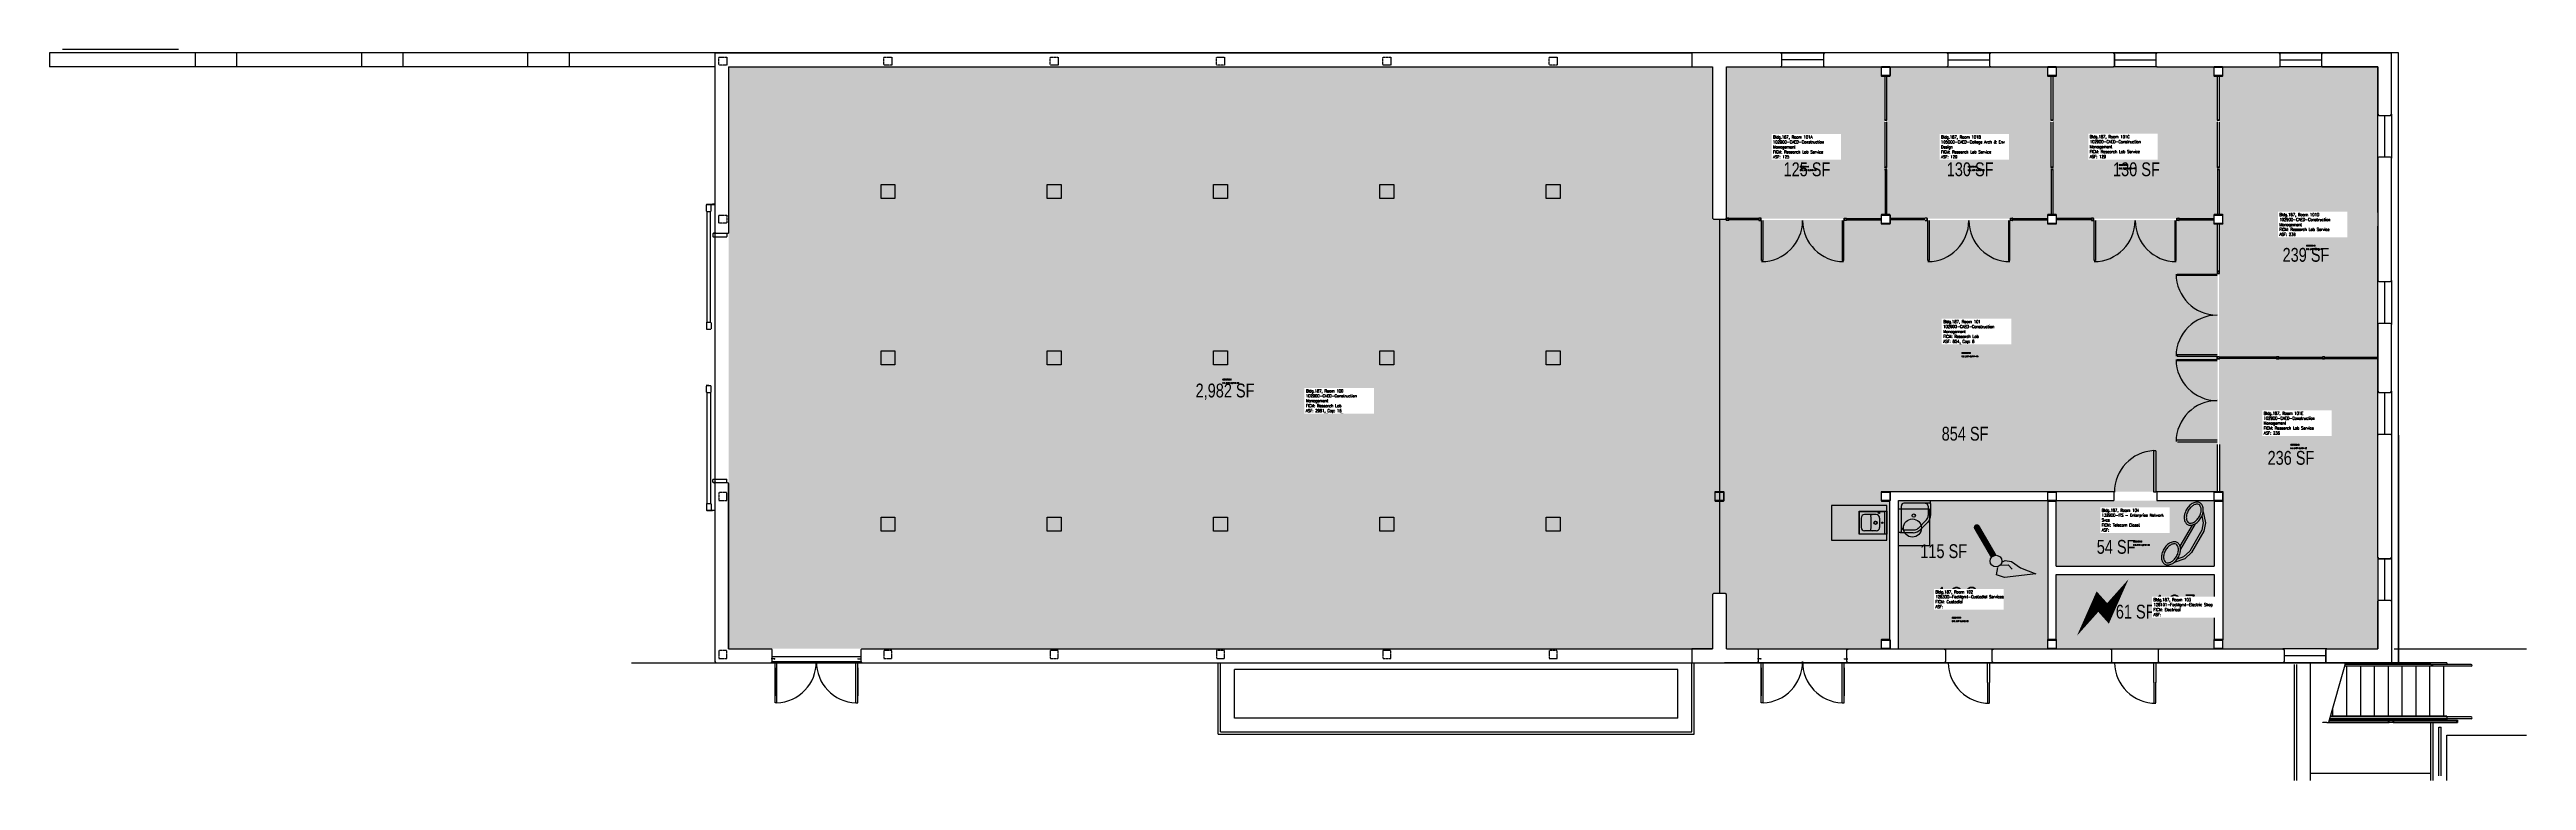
# Model space of a CAD drawing. Header units: inches. Extents: x -576 to 1569, y -102 to 531.
import ezdxf
from ezdxf.enums import TextEntityAlignment as Align

# ---------------------------------------------------------------- set-up
doc = ezdxf.new("R2010")
doc.units = ezdxf.units.IN
doc.header["$LTSCALE"] = 0.25
doc.header["$MEASUREMENT"] = 0
doc.linetypes.add('Building187_0 From Architect$0$HIDDEN2', pattern=[0.1875, 0.125, -0.0625])
doc.layers.get('0').update_dxf_attribs({"linetype": 'CONTINUOUS'})
doc.layers.get('DEFPOINTS').update_dxf_attribs({"linetype": 'CONTINUOUS'})
for name, color, linetype in [('A-DOOR', 2, 'CONTINUOUS'), ('A-FLOR', 3, 'CONTINUOUS'), ('A-GLAZ', 1, 'CONTINUOUS'), ('A-GLAZ-SILL', 2, 'CONTINUOUS'), ('A-IDEN-CNUM', 7, 'CONTINUOUS'), ('A-IDEN-ICON', 4, 'CONTINUOUS'), ('A-IDEN-RNUM', 7, 'CONTINUOUS'), ('A-IDEN-SNUM', 4, 'CONTINUOUS'), ('A-IDEN-VNUM', 4, 'CONTINUOUS'), ('A-SITE', 3, 'CONTINUOUS'), ('A-WALL', 5, 'CONTINUOUS'), ('AREA-GROSS', 1, 'CONTINUOUS'), ('AREA-TEXT', 3, 'CONTINUOUS'), ('Rooms-Category-Color', 7, 'CONTINUOUS'), ('Rooms-College-Color', 7, 'CONTINUOUS'), ('Rooms-Department-Color', 7, 'CONTINUOUS'), ('Rooms-Division-Color', 7, 'CONTINUOUS'), ('Rooms-Information', 7, 'CONTINUOUS')]:
    doc.layers.add(name, color=color, linetype=linetype)
doc.styles.add('AREA', font='arial.ttf', dxfattribs={"width": 0.75, "height": 12})
doc.styles.add('ROOMSNUMBER', font='txt.shx', dxfattribs={"height": 0.03})
doc.styles.add('ROOMVNUMBER', font='simplex.shx', dxfattribs={"width": 0.85})

# ---------------------------------------------------------------- blocks, each defined once
blk = doc.blocks.new('CPPHONE')
for p, q in [((0.0096, 0.0252), (-0.0196, -0.0252)), ((0.0169, 0.0279), (-0.0182, -0.0329))]:
    blk.add_line(p, q)
for points in [[(0.0288, 0.0786, 0.139889), (0.0216, 0.0804, 0.107118), (0.0122, 0.0781, 0.079812), (0.0039, 0.0722, 0.067459), (-0.0035, 0.0626, 0.067459), (-0.008, 0.0515, 0.079812), (-0.009, 0.0413, 0.107118), (-0.0064, 0.032, 0.139889), (-0.0012, 0.0267, 0.139889), (0.0061, 0.0248, 0.107118), (0.0155, 0.0272, 0.079812), (0.0238, 0.0331, 0.067459), (0.0312, 0.0426, 0.067459), (0.0357, 0.0538, 0.079812), (0.0367, 0.0639, 0.107118), (0.034, 0.0732, 0.139889)], [(0.0263, 0.0743, 0.139889), (0.0218, 0.0754, 0.107118), (0.0144, 0.0736, 0.079812), (0.0074, 0.0686, 0.067459), (0.0008, 0.0601, 0.067459), (-0.0032, 0.0502, 0.079812), (-0.004, 0.0417, 0.107118), (-0.0019, 0.0344, 0.139889), (0.0013, 0.031, 0.139889), (0.0059, 0.0298, 0.107118), (0.0133, 0.0317, 0.079812), (0.0203, 0.0367, 0.067459), (0.0268, 0.0451, 0.067459), (0.0309, 0.055, 0.079812), (0.0317, 0.0636, 0.107118), (0.0296, 0.0709, 0.139889)], [(-0.0262, -0.0167, 0.139889), (-0.0334, -0.0148, 0.107118), (-0.0428, -0.0172, 0.079812), (-0.0511, -0.0231, 0.067459), (-0.0585, -0.0326, 0.067459), (-0.063, -0.0438, 0.079812), (-0.064, -0.0539, 0.107118), (-0.0614, -0.0632, 0.139889), (-0.0562, -0.0686, 0.139889), (-0.0489, -0.0704, 0.107118), (-0.0395, -0.0681, 0.079812), (-0.0312, -0.0622, 0.067459), (-0.0238, -0.0526, 0.067459), (-0.0193, -0.0415, 0.079812), (-0.0183, -0.0313, 0.107118), (-0.021, -0.022, 0.139889)], [(-0.0287, -0.021, 0.139889), (-0.0332, -0.0198, 0.107118), (-0.0406, -0.0217, 0.079812), (-0.0476, -0.0267, 0.067459), (-0.0542, -0.0351, 0.067459), (-0.0582, -0.045, 0.079812), (-0.059, -0.0536, 0.107118), (-0.0569, -0.0609, 0.139889), (-0.0537, -0.0643, 0.139889), (-0.0491, -0.0654, 0.107118), (-0.0417, -0.0636, 0.079812), (-0.0347, -0.0586, 0.067459), (-0.0282, -0.0501, 0.067459), (-0.0241, -0.0402, 0.079812), (-0.0233, -0.0317, 0.107118), (-0.0254, -0.0244, 0.139889)]]:
    blk.add_lwpolyline(points, format="xyb", close=True)
for points in [[(0.0364, 0.0572), (0.0417, 0.0308), (0.0382, 0.0108), (0.0082, -0.0411), (-0.0083, -0.0558), (-0.0338, -0.0645)], [(0.0334, 0.047), (0.0366, 0.0307), (0.0334, 0.0126), (0.0043, -0.0379), (-0.0109, -0.0514), (-0.0265, -0.0567)]]:
    blk.add_lwpolyline(points)
blk = doc.blocks.new('CPCUST')
for p, q in [((0.0171, -0.0639), (0.02, -0.0466)), ((0.0262, -0.0408), (0.0446, -0.0406)), ((0.0297, -0.0341), (0.0376, -0.0302)), ((0.0376, -0.0302), (0.0533, -0.0324)), ((0.0446, -0.0406), (0.0543, -0.0505)), ((0.0533, -0.0324), (0.0745, -0.0479)), ((0.0745, -0.0479), (0.1117, -0.0625)), ((0.0358, -0.0705), (0.0171, -0.0639)), ((0.1117, -0.0625), (0.0358, -0.0705))]:
    blk.add_line(p, q)
at = {"const_width": 0.015}
blk.add_lwpolyline([(-0.03, 0.05), (0.01, -0.0193)], dxfattribs=at)
at = {"const_width": 0.0075}
blk.add_lwpolyline([(-0.0332, 0.0481, 1), (-0.0268, 0.0519, 1)], format="xyb", close=True, dxfattribs=at)
blk.add_circle((0.0158, -0.0313), 0.0141)
blk = doc.blocks.new('CPELECT')
blk.add_lwpolyline([(0.0623, 0.0629, 0, 0.03, 0), (0.0105, -0.0168, 0.03, 0.03, 0), (-0.0105, 0.0068, 0.03, 0, 0), (-0.0623, -0.0729, 0.03, 0, 0)], format="xyseb")

msp = doc.modelspace()

# ---------------------------------------------------------------- hatches: boundary and pattern name
at = {"layer": 'A-WALL'}
h = msp.add_hatch(color=256, dxfattribs=at)
h.paths.add_polyline_path([(1013, 468.1, 0.414214), (1013.1, 468), (1014.9, 468, 0.414214), (1015, 468.1), (1015, 469.9, 0.414214), (1014.9, 470), (1013.1, 470, 0.414214), (1013, 469.9)])
h.paths.add_polyline_path([(1013.1, 469.9), (1014.9, 469.9), (1014.9, 468.1), (1013.1, 468.1)], flags=16)
h = msp.add_hatch(color=256, dxfattribs=at)
h.paths.add_polyline_path([(1013, 469.9, -0.414214), (1013.1, 470), (1014.9, 470, -0.414214), (1015, 469.9), (1015, 468.1, -0.414214), (1014.9, 468), (1013.1, 468, -0.414214), (1013, 468.1)])
h.paths.add_polyline_path([(1013.1, 468.1), (1014.9, 468.1), (1014.9, 469.9), (1013.1, 469.9)], flags=16)
h = msp.add_hatch(color=256, dxfattribs=at)
h.paths.add_polyline_path([(1157, 468.2, 0.414214), (1157.1, 468.1), (1158.8, 468.1, 0.414214), (1159, 468.2), (1159, 469.9, 0.414214), (1158.8, 470.1), (1157.1, 470.1, 0.414214), (1157, 469.9)])
h.paths.add_polyline_path([(1157.1, 469.9), (1158.8, 469.9), (1158.8, 468.2), (1157.1, 468.2)], flags=16)
h = msp.add_hatch(color=256, dxfattribs=at)
h.paths.add_polyline_path([(1157, 469.9, -0.414214), (1157.1, 470.1), (1158.8, 470.1, -0.414214), (1159, 469.9), (1159, 468.2, -0.414214), (1158.8, 468.1), (1157.1, 468.1, -0.414214), (1157, 468.2)])
h.paths.add_polyline_path([(1157.1, 468.2), (1158.8, 468.2), (1158.8, 469.9), (1157.1, 469.9)], flags=16)
h = msp.add_hatch(color=256, dxfattribs=at)
h.paths.add_polyline_path([(1301, 468.2, 0.414214), (1301.1, 468.1), (1302.9, 468.1, 0.414214), (1303, 468.2), (1303, 469.9, 0.414214), (1302.9, 470.1), (1301.1, 470.1, 0.414214), (1301, 469.9)])
h.paths.add_polyline_path([(1301.1, 469.9), (1302.9, 469.9), (1302.9, 468.2), (1301.1, 468.2)], flags=16)
h = msp.add_hatch(color=256, dxfattribs=at)
h.paths.add_polyline_path([(1301, 469.9, -0.414214), (1301.1, 470.1), (1302.9, 470.1, -0.414214), (1303, 469.9), (1303, 468.2, -0.414214), (1302.9, 468.1), (1301.1, 468.1, -0.414214), (1301, 468.2)])
h.paths.add_polyline_path([(1301.1, 468.2), (1302.9, 468.2), (1302.9, 469.9), (1301.1, 469.9)], flags=16)
h = msp.add_hatch(color=256, dxfattribs=at)
h.paths.add_polyline_path([(1013, 427.1, 0.414214), (1013.1, 427), (1014.9, 427, 0.414214), (1015, 427.1), (1015, 428.9, 0.414214), (1014.9, 429), (1013.1, 429, 0.414214), (1013, 428.9)])
h.paths.add_polyline_path([(1013.1, 428.9), (1014.9, 428.9), (1014.9, 427.1), (1013.1, 427.1)], flags=16)
h = msp.add_hatch(color=256, dxfattribs=at)
h.paths.add_polyline_path([(1013, 428.9, -0.414214), (1013.1, 429), (1014.9, 429, -0.414214), (1015, 428.9), (1015, 427.1, -0.414214), (1014.9, 427), (1013.1, 427, -0.414214), (1013, 427.1)])
h.paths.add_polyline_path([(1013.1, 427.1), (1014.9, 427.1), (1014.9, 428.9), (1013.1, 428.9)], flags=16)
h = msp.add_hatch(color=256, dxfattribs=at)
h.paths.add_polyline_path([(1157, 427.1, 0.414214), (1157.1, 427), (1158.8, 427, 0.414214), (1159, 427.1), (1159, 428.9, 0.414214), (1158.8, 429), (1157.1, 429, 0.414214), (1157, 428.9)])
h.paths.add_polyline_path([(1157.1, 428.9), (1158.8, 428.9), (1158.8, 427.1), (1157.1, 427.1)], flags=16)
h = msp.add_hatch(color=256, dxfattribs=at)
h.paths.add_polyline_path([(1157, 428.9, -0.414214), (1157.1, 429), (1158.8, 429, -0.414214), (1159, 428.9), (1159, 427.1, -0.414214), (1158.8, 427), (1157.1, 427, -0.414214), (1157, 427.1)])
h.paths.add_polyline_path([(1157.1, 427.1), (1158.8, 427.1), (1158.8, 428.9), (1157.1, 428.9)], flags=16)
h = msp.add_hatch(color=256, dxfattribs=at)
h.paths.add_polyline_path([(1301, 427.1, 0.414214), (1301.1, 427), (1302.9, 427, 0.414214), (1303, 427.1), (1303, 428.9, 0.414214), (1302.9, 429), (1301.1, 429, 0.414214), (1301, 428.9)])
h.paths.add_polyline_path([(1301.1, 428.9), (1302.9, 428.9), (1302.9, 427.1), (1301.1, 427.1)], flags=16)
h = msp.add_hatch(color=256, dxfattribs=at)
h.paths.add_polyline_path([(1301, 428.9, -0.414214), (1301.1, 429), (1302.9, 429, -0.414214), (1303, 428.9), (1303, 427.1, -0.414214), (1302.9, 427), (1301.1, 427, -0.414214), (1301, 427.1)])
h.paths.add_polyline_path([(1301.1, 427.1), (1302.9, 427.1), (1302.9, 428.9), (1301.1, 428.9)], flags=16)
h = msp.add_hatch(color=256, dxfattribs=at)
h.paths.add_polyline_path([(876, 383.1, 0.414214), (876.1, 383), (877.9, 383, 0.414214), (878, 383.1), (878, 384.9, 0.414214), (877.9, 385), (876.1, 385, 0.414214), (876, 384.9)])
h.paths.add_polyline_path([(876.1, 384.9), (877.9, 384.9), (877.9, 383.1), (876.1, 383.1)], flags=16)
h = msp.add_hatch(color=256, dxfattribs=at)
h.paths.add_polyline_path([(876, 383.1, 0.414214), (876.1, 383), (877.9, 383, 0.414214), (878, 383.1), (878, 384.9, 0.414214), (877.9, 385), (876.1, 385, 0.414214), (876, 384.9)])
h.paths.add_polyline_path([(876.1, 384.9), (877.9, 384.9), (877.9, 383.1), (876.1, 383.1)], flags=16)
h = msp.add_hatch(color=256, dxfattribs=at)
h.paths.add_polyline_path([(904, 384.9, -0.414214), (904.1, 385), (905.9, 385, -0.414214), (906, 384.9), (906, 383.1, -0.414214), (905.9, 383), (904.1, 383, -0.414214), (904, 383.1)])
h.paths.add_polyline_path([(904.1, 384.9), (904.1, 383.1), (905.9, 383.1), (905.9, 384.9)], flags=16)
h = msp.add_hatch(color=256, dxfattribs=at)
h.paths.add_polyline_path([(980, 384.9, 0.414214), (979.9, 385), (978.1, 385, 0.414214), (978, 384.9), (978, 383.1, 0.414214), (978.1, 383), (979.9, 383, 0.414214), (980, 383.1)])
h.paths.add_polyline_path([(979.9, 384.9), (979.9, 383.1), (978.1, 383.1), (978.1, 384.9)], flags=16)
h = msp.add_hatch(color=256, dxfattribs=at)
h.paths.add_polyline_path([(1048, 384.9, -0.414214), (1048.1, 385), (1049.9, 385, -0.414214), (1050, 384.9), (1050, 383.1, -0.414214), (1049.9, 383), (1048.1, 383, -0.414214), (1048, 383.1)])
h.paths.add_polyline_path([(1048.1, 384.9), (1048.1, 383.1), (1049.9, 383.1), (1049.9, 384.9)], flags=16)
h = msp.add_hatch(color=256, dxfattribs=at)
h.paths.add_polyline_path([(1124, 384.9, 0.414214), (1123.9, 385), (1122.1, 385, 0.414214), (1122, 384.9), (1122, 383.1, 0.414214), (1122.1, 383), (1123.9, 383, 0.414214), (1124, 383.1)])
h.paths.add_polyline_path([(1123.9, 384.9), (1123.9, 383.1), (1122.1, 383.1), (1122.1, 384.9)], flags=16)
h = msp.add_hatch(color=256, dxfattribs=at)
h.paths.add_polyline_path([(1192, 384.9, -0.414214), (1192.2, 385), (1193.9, 385, -0.414214), (1194, 384.9), (1194, 383.1, -0.414214), (1193.9, 383), (1192.2, 383, -0.414214), (1192, 383.1)])
h.paths.add_polyline_path([(1192.2, 384.9), (1192.2, 383.1), (1193.9, 383.1), (1193.9, 384.9)], flags=16)
h = msp.add_hatch(color=256, dxfattribs=at)
h.paths.add_polyline_path([(1268, 384.9, 0.414214), (1267.9, 385), (1266.2, 385, 0.414214), (1266, 384.9), (1266, 383.1, 0.414214), (1266.2, 383), (1267.9, 383, 0.414214), (1268, 383.1)])
h.paths.add_polyline_path([(1267.9, 384.9), (1267.9, 383.1), (1266.2, 383.1), (1266.2, 384.9)], flags=16)
h = msp.add_hatch(color=256, dxfattribs=at)
h.paths.add_polyline_path([(1302.9, 339, -0.414214), (1303, 338.9), (1303, 337.1, -0.414214), (1302.9, 337), (1301.2, 337, -0.414214), (1301, 337.1), (1301, 338.9, -0.414214), (1301.2, 339)])
h.paths.add_polyline_path([(1302.9, 338.9), (1301.2, 338.9), (1301.2, 337.1), (1302.9, 337.1)], flags=16)
h = msp.add_hatch(color=256, dxfattribs=at)
h.paths.add_polyline_path([(1303, 263.1), (1303, 264.9, 0.414214), (1302.9, 265), (1301.2, 265, 0.414214), (1301, 264.9), (1301, 263.1, 0.414214), (1301.2, 263), (1302.9, 263, 0.414214)])
h.paths.add_polyline_path([(1302.9, 264.9, 0.414214), (1302.9, 264.9), (1301.2, 264.9, 0.414214), (1301.2, 264.9), (1301.2, 263.1, 0.414214), (1301.2, 263.1), (1302.9, 263.1, 0.414214), (1302.9, 263.1)], flags=16)
h = msp.add_hatch(color=256, dxfattribs=at)
h.paths.add_polyline_path([(1352.6, 265, 0.414214), (1352.5, 264.9), (1352.5, 263.1, 0.414214), (1352.6, 263), (1354.3, 263, 0.414214), (1354.5, 263.1), (1354.5, 264.9, 0.414214), (1354.3, 265)])
h.paths.add_polyline_path([(1354.3, 264.9), (1354.3, 263.1), (1352.6, 263.1), (1352.6, 264.9)], flags=16)
h = msp.add_hatch(color=256, dxfattribs=at)
h.paths.add_polyline_path([(1354.3, 265, -0.414214), (1354.5, 264.9), (1354.5, 263.1, -0.414214), (1354.3, 263), (1352.6, 263, -0.414214), (1352.5, 263.1), (1352.5, 264.9, -0.414214), (1352.6, 265)])
h.paths.add_polyline_path([(1352.6, 264.9), (1352.6, 263.1), (1354.3, 263.1), (1354.3, 264.9)], flags=16)
h = msp.add_hatch(color=256, dxfattribs=at)
h.paths.add_polyline_path([(1392.1, 265, 0.414214), (1392, 264.9), (1392, 263.1, 0.414214), (1392.1, 263), (1393.9, 263, 0.414214), (1394, 263.1), (1394, 264.9, 0.414214), (1393.9, 265)])
h.paths.add_polyline_path([(1393.9, 264.9), (1393.9, 263.1), (1392.1, 263.1), (1392.1, 264.9)], flags=16)
h = msp.add_hatch(color=256, dxfattribs=at)
h.paths.add_polyline_path([(1393.9, 265, -0.414214), (1394, 264.9), (1394, 263.1, -0.414214), (1393.9, 263), (1392.1, 263, -0.414214), (1392, 263.1), (1392, 264.9, -0.414214), (1392.1, 265)])
h.paths.add_polyline_path([(1392.1, 264.9), (1392.1, 263.1), (1393.9, 263.1), (1393.9, 264.9)], flags=16)
at = {"layer": 'Rooms-Category-Color', "true_color": 0xe3f498}
for points in [[(864, 516), (12, 516), (12, 12), (864, 12)], [(1010, 516), (1010, 508), (1013.4, 508), (1013.4, 388), (1010, 388), (1010, 384.6), (876, 384.6), (876, 516)], [(1018, 516), (1018, 508), (1014.6, 508), (1014.6, 388), (1018, 388), (1018, 384.6), (1154, 384.6), (1154, 388), (1157.3, 388), (1157.4, 508), (1154, 508), (1154, 516)], [(1162, 508), (1162, 516), (1298, 516), (1298, 508), (1301.4, 508), (1301.4, 388), (1298, 388), (1298, 384.6), (1162, 384.6), (1162, 388), (1158.6, 388), (1158.6, 508)], [(1306, 508), (1302.6, 508), (1302.6, 388), (1306, 388), (1306, 380), (1302.7, 380), (1302.7, 264.6), (1440, 264.6), (1440, 516), (1306, 516)], [(1162, 384.6), (1162, 380), (1154, 380), (1154, 383.4), (1018, 383.4), (1018, 380), (1010, 380), (1010, 383.4), (864, 383.4), (864, 60), (876, 60), (876, 12), (1010, 12), (1010, 20), (1017.5, 20), (1017.5, 140), (1010, 140), (1010, 148.1), (1301.4, 148.1), (1301.4, 380), (1298, 380), (1298, 383.4), (1162, 383.4)], [(1302.7, 263.4), (1302.7, 148.1), (1306.2, 148.1), (1306.2, 12), (1440, 12), (1440, 263.4)]]:
    msp.add_hatch(color=61, dxfattribs=at).paths.add_polyline_path(points)
at = {"layer": 'Rooms-Category-Color', "true_color": 0xadadad}
for points in [[(1154.4, 12), (1154.4, 140.4), (1025.2, 140.4), (1025.2, 12)], [(1298.4, 83.6), (1161.6, 83.6), (1161.6, 140.4), (1298.4, 140.4)], [(1161.6, 12), (1298.4, 12), (1298.4, 76.4), (1161.6, 76.4)]]:
    msp.add_hatch(color=253, dxfattribs=at).paths.add_polyline_path(points)
at = {"layer": 'Rooms-College-Color', "true_color": 0xe3f498}
for points in [[(864, 516), (12, 516), (12, 12), (864, 12)], [(1010, 516), (1010, 508), (1013.4, 508), (1013.4, 388), (1010, 388), (1010, 384.6), (876, 384.6), (876, 516)], [(1018, 516), (1018, 508), (1014.6, 508), (1014.6, 388), (1018, 388), (1018, 384.6), (1154, 384.6), (1154, 388), (1157.3, 388), (1157.4, 508), (1154, 508), (1154, 516)], [(1162, 508), (1162, 516), (1298, 516), (1298, 508), (1301.4, 508), (1301.4, 388), (1298, 388), (1298, 384.6), (1162, 384.6), (1162, 388), (1158.6, 388), (1158.6, 508)], [(1306, 508), (1302.6, 508), (1302.6, 388), (1306, 388), (1306, 380), (1302.7, 380), (1302.7, 264.6), (1440, 264.6), (1440, 516), (1306, 516)], [(1162, 384.6), (1162, 380), (1154, 380), (1154, 383.4), (1018, 383.4), (1018, 380), (1010, 380), (1010, 383.4), (864, 383.4), (864, 60), (876, 60), (876, 12), (1010, 12), (1010, 20), (1017.5, 20), (1017.5, 140), (1010, 140), (1010, 148.1), (1301.4, 148.1), (1301.4, 380), (1298, 380), (1298, 383.4), (1162, 383.4)], [(1302.7, 263.4), (1302.7, 148.1), (1306.2, 148.1), (1306.2, 12), (1440, 12), (1440, 263.4)]]:
    msp.add_hatch(color=61, dxfattribs=at).paths.add_polyline_path(points)
at = {"layer": 'Rooms-College-Color', "true_color": 0xadadad}
for points in [[(1154.4, 12), (1154.4, 140.4), (1025.2, 140.4), (1025.2, 12)], [(1298.4, 83.6), (1161.6, 83.6), (1161.6, 140.4), (1298.4, 140.4)], [(1161.6, 12), (1298.4, 12), (1298.4, 76.4), (1161.6, 76.4)]]:
    msp.add_hatch(color=253, dxfattribs=at).paths.add_polyline_path(points)
at = {"layer": 'Rooms-Department-Color', "true_color": 0xe3f498}
for points in [[(864, 516), (12, 516), (12, 12), (864, 12)], [(1010, 516), (1010, 508), (1013.4, 508), (1013.4, 388), (1010, 388), (1010, 384.6), (876, 384.6), (876, 516)], [(1018, 516), (1018, 508), (1014.6, 508), (1014.6, 388), (1018, 388), (1018, 384.6), (1154, 384.6), (1154, 388), (1157.3, 388), (1157.4, 508), (1154, 508), (1154, 516)], [(1162, 508), (1162, 516), (1298, 516), (1298, 508), (1301.4, 508), (1301.4, 388), (1298, 388), (1298, 384.6), (1162, 384.6), (1162, 388), (1158.6, 388), (1158.6, 508)], [(1306, 508), (1302.6, 508), (1302.6, 388), (1306, 388), (1306, 380), (1302.7, 380), (1302.7, 264.6), (1440, 264.6), (1440, 516), (1306, 516)], [(1162, 384.6), (1162, 380), (1154, 380), (1154, 383.4), (1018, 383.4), (1018, 380), (1010, 380), (1010, 383.4), (864, 383.4), (864, 60), (876, 60), (876, 12), (1010, 12), (1010, 20), (1017.5, 20), (1017.5, 140), (1010, 140), (1010, 148.1), (1301.4, 148.1), (1301.4, 380), (1298, 380), (1298, 383.4), (1162, 383.4)], [(1302.7, 263.4), (1302.7, 148.1), (1306.2, 148.1), (1306.2, 12), (1440, 12), (1440, 263.4)]]:
    msp.add_hatch(color=61, dxfattribs=at).paths.add_polyline_path(points)
at = {"layer": 'Rooms-Department-Color', "true_color": 0xacacac}
for points in [[(1154.4, 12), (1154.4, 140.4), (1025.2, 140.4), (1025.2, 12)], [(1298.4, 83.6), (1161.6, 83.6), (1161.6, 140.4), (1298.4, 140.4)], [(1161.6, 12), (1298.4, 12), (1298.4, 76.4), (1161.6, 76.4)]]:
    msp.add_hatch(color=253, dxfattribs=at).paths.add_polyline_path(points)
at = {"layer": 'Rooms-Division-Color', "true_color": 0xe3f498}
for points in [[(864, 516), (12, 516), (12, 12), (864, 12)], [(1010, 516), (1010, 508), (1013.4, 508), (1013.4, 388), (1010, 388), (1010, 384.6), (876, 384.6), (876, 516)], [(1018, 516), (1018, 508), (1014.6, 508), (1014.6, 388), (1018, 388), (1018, 384.6), (1154, 384.6), (1154, 388), (1157.3, 388), (1157.4, 508), (1154, 508), (1154, 516)], [(1162, 508), (1162, 516), (1298, 516), (1298, 508), (1301.4, 508), (1301.4, 388), (1298, 388), (1298, 384.6), (1162, 384.6), (1162, 388), (1158.6, 388), (1158.6, 508)], [(1306, 508), (1302.6, 508), (1302.6, 388), (1306, 388), (1306, 380), (1302.7, 380), (1302.7, 264.6), (1440, 264.6), (1440, 516), (1306, 516)], [(1162, 384.6), (1162, 380), (1154, 380), (1154, 383.4), (1018, 383.4), (1018, 380), (1010, 380), (1010, 383.4), (864, 383.4), (864, 60), (876, 60), (876, 12), (1010, 12), (1010, 20), (1017.5, 20), (1017.5, 140), (1010, 140), (1010, 148.1), (1301.4, 148.1), (1301.4, 380), (1298, 380), (1298, 383.4), (1162, 383.4)], [(1302.7, 263.4), (1302.7, 148.1), (1306.2, 148.1), (1306.2, 12), (1440, 12), (1440, 263.4)]]:
    msp.add_hatch(color=61, dxfattribs=at).paths.add_polyline_path(points)
at = {"layer": 'Rooms-Division-Color', "true_color": 0xadadad}
for points in [[(1154.4, 12), (1154.4, 140.4), (1025.2, 140.4), (1025.2, 12)], [(1298.4, 83.6), (1161.6, 83.6), (1161.6, 140.4), (1298.4, 140.4)], [(1161.6, 12), (1298.4, 12), (1298.4, 76.4), (1161.6, 76.4)]]:
    msp.add_hatch(color=253, dxfattribs=at).paths.add_polyline_path(points)

# ---------------------------------------------------------------- linework, layer by layer
at = {"layer": 'A-DOOR'}
for p, q in [((-7.2, 391.1), (-7.2, 396.4)), ((-6.8, 396.7), (-6.8, 397)), ((-6.8, 397), (-1.8, 397)), ((-6.8, 396.7), (-1.8, 396.7)), ((-6.8, 396.7), (-3.6, 396.7)), ((-6.8, 396.7), (-5.7, 396.7)), ((-6.8, 390.7), (-3.6, 390.7)), ((-3.6, 294.8), (-3.6, 390.7)), ((-3.6, 390.7), (-3.6, 390.7)), ((-3.3, 397), (-2.3, 397)), ((-3.2, 391.1), (-3.2, 396.4)), ((-3.2, 392.5), (-3.2, 396.1)), ((-0.6, 397), (-1.8, 397)), ((-1.8, 396.7), (-0.6, 396.7)), ((-0.6, 396.7), (-0.6, 397)), ((-1.6, 371.5), (-1.6, 369.2)), ((-1.2, 371.9), (10.1, 371.9)), ((-1.2, 368.9), (10.1, 368.9)), ((1.1, 371.9), (-1, 371.9)), ((0.7, 371.9), (-0.9, 371.9)), ((10.5, 371.5), (10.5, 369.2)), ((906.4, 348.6), (906.4, 382.9)), ((907.7, 382.8), (907.7, 348.4)), ((976.3, 382.9), (976.3, 348.4)), ((977.6, 348.6), (977.6, 382.9)), ((1050.4, 348.3), (1050.4, 382.9)), ((1051.7, 382.9), (1051.7, 348.3)), ((1120.3, 382.9), (1120.3, 348.3)), ((1121.6, 348.3), (1121.6, 382.9)), ((1194.5, 348.6), (1194.5, 382.9)), ((1195.7, 382.9), (1195.7, 348.4)), ((1264.3, 382.9), (1264.3, 348.4)), ((1265.6, 348.6), (1265.6, 382.9)), ((906.4, 348.3), (906.4, 348.6)), ((907.7, 348.3), (906.4, 348.3)), ((907.7, 348.3), (907.7, 348.4)), ((976.3, 348.3), (976.3, 348.4)), ((976.3, 348.3), (977.6, 348.3)), ((977.6, 348.3), (977.6, 348.6)), ((1051.7, 348.3), (1050.4, 348.3)), ((1120.3, 348.3), (1121.6, 348.3)), ((1194.5, 348.6), (1194.5, 351.1)), ((1194.5, 348.3), (1194.5, 348.6)), ((1195.7, 348.3), (1194.5, 348.3)), ((1195.7, 348.3), (1195.7, 348.4)), ((1264.3, 348.3), (1264.3, 348.4)), ((1264.3, 348.3), (1265.6, 348.3)), ((1265.6, 348.6), (1265.6, 351.1)), ((1265.6, 348.3), (1265.6, 348.6)), ((1266.3, 335.3), (1266.3, 336.6)), ((1266.3, 336.6), (1266.6, 336.6)), ((1266.3, 335.3), (1266.5, 335.3)), ((1301, 335.3), (1266.5, 335.3)), ((1266.6, 336.6), (1301, 336.6)), ((1266.6, 336.6), (1269.2, 336.6)), ((-7.2, 294.4), (-7.2, 289.1)), ((-6.8, 294.8), (-3.6, 294.8)), ((-6.8, 288.7), (-3.6, 288.7)), ((-6.8, 288.7), (-5.7, 288.7)), ((-3.6, 294.8), (-3.6, 294.8)), ((-3.2, 294.4), (-3.2, 289.1)), ((-3.2, 293), (-3.2, 289.4)), ((1266.3, 266.7), (1266.3, 265.4)), ((1266.3, 266.7), (1266.5, 266.7)), ((1266.3, 265.4), (1266.6, 265.4)), ((1266.3, 261.3), (1266.3, 262.6)), ((1266.3, 262.6), (1266.6, 262.6)), ((1266.3, 261.3), (1266.5, 261.3)), ((1301, 266.7), (1266.5, 266.7)), ((1301, 261.3), (1266.5, 261.3)), ((1266.6, 265.4), (1301, 265.4)), ((1266.6, 265.4), (1269.2, 265.4)), ((1266.6, 262.6), (1301, 262.6)), ((1266.6, 262.6), (1269.2, 262.6)), ((-7.2, 234.3), (-7.2, 239.6)), ((-6.8, 240), (-6.8, 240.7)), ((-6.8, 240.7), (-6.8, 240)), ((-6.8, 240), (-6.8, 240.2)), ((-6.8, 240), (-3.6, 240)), ((-6.8, 240), (-5.7, 240)), ((-5.7, 240.7), (-5.7, 240)), ((-5.7, 240), (-5.7, 240.7)), ((-3.2, 234.3), (-3.2, 239.6)), ((-3.2, 235.7), (-3.2, 239.3)), ((-6.8, 233.9), (-3.6, 233.9)), ((-6.5, 233.9), (-6.8, 233.9)), ((-6.8, 233.9), (-6.5, 233.9)), ((-3.6, 233.9), (-3.6, 233.9)), ((-3.6, 233.9), (-3.6, 138)), ((1246.3, 147.6), (1246.3, 183.6)), ((1248, 183.6), (1246.3, 183.6)), ((1248, 183.6), (1248, 147.6)), ((1301, 192.7), (1266.5, 192.7)), ((1266.6, 191.4), (1301, 191.4)), ((1266.6, 191.4), (1269.2, 191.4)), ((-1.6, 156.2), (-1.6, 158.5)), ((-1.2, 158.9), (10.1, 158.9)), ((-1.2, 155.9), (10.1, 155.9)), ((1.1, 155.9), (-1, 155.9)), ((0.7, 155.9), (-0.9, 155.9)), ((10.5, 156.2), (10.5, 158.5)), ((-7.2, 137.6), (-7.2, 132.3)), ((-6.8, 138), (-3.6, 138)), ((-6.5, 138), (-6.8, 138)), ((-6.8, 138), (-6.5, 138)), ((-6.8, 132), (-6.8, 131.7)), ((-6.8, 132), (-1.8, 132)), ((-6.8, 132), (-3.6, 132)), ((-6.8, 132), (-5.7, 132)), ((-6.8, 131.7), (-1.8, 131.7)), ((-3.6, 138), (-3.6, 138)), ((-3.3, 131.7), (-2.3, 131.7)), ((-3.2, 137.6), (-3.2, 132.3)), ((-3.2, 136.2), (-3.2, 132.6)), ((-1.8, 132), (-0.6, 132)), ((-0.6, 131.7), (-1.8, 131.7)), ((-0.6, 132), (-0.6, 131.7)), ((1248, 147.6), (1246.3, 147.6)), ((52.2, -34.8), (52.2, 1)), ((53.8, -34.8), (53.8, 1)), ((122.2, -34.8), (122.2, 1)), ((123.9, -34.8), (123.9, 1)), ((977.9, -34.8), (977.9, 0)), ((1102.2, -17.1), (1102.2, 0)), ((1104, 0), (1104, -17.1)), ((1246.1, -17.1), (1246.1, 0)), ((1248, 0), (1248, -17.1)), ((52.2, -4.4), (52.2, -28.8)), ((123.9, -4.4), (123.9, -28.8)), ((906.2, -34.8), (906.2, 0)), ((906.2, -4.4), (906.2, -28.8)), ((907.8, -34.8), (907.8, 0)), ((976.2, -34.8), (976.2, 0)), ((977.9, -4.4), (977.9, -28.8)), ((1102.2, -17.1), (1102.2, -34.7)), ((1104, -34.9), (1104, -17.1)), ((1246.1, -17), (1246.1, -34.6)), ((1248, -34.7), (1248, -17)), ((53.8, -34.8), (52.2, -34.8)), ((122.2, -34.8), (123.9, -34.8)), ((907.8, -34.8), (906.2, -34.8)), ((976.2, -34.8), (977.9, -34.8))]:
    msp.add_line(p, q, dxfattribs=at)
for centre, radius, start, end in [((-6.8, 396.4), 0.375, 90, 180), ((-6.8, 391.1), 0.375, 180, 270), ((-3.6, 396.4), 0.375, 0, 90), ((-3.6, 391.1), 0.375, 270, 0), ((-1.2, 371.5), 0.375, 90, 180), ((-1.2, 369.2), 0.375, 180, 270), ((10.1, 371.5), 0.375, 0, 90), ((10.1, 369.2), 0.375, 270, 0), ((906.2, 383.1), 35.8, 270.3996, 359.7003), ((977.8, 383.1), 35.8, 180.2997, 269.6004), ((1050.2, 383.1), 35.8, 270.3996, 359.7003), ((1121.8, 383.1), 35.8, 180.2997, 269.6004), ((1194.2, 383.1), 35.8, 270.3996, 359.7003), ((1265.8, 383.1), 35.8, 180.2997, 269.6004), ((1301.2, 336.8), 35.8, 180.3996, 269.7003), ((1301.2, 265.2), 35.8, 90.2997, 179.6004), ((-6.8, 294.4), 0.375, 90, 180), ((-6.8, 289.1), 0.375, 180, 270), ((-3.6, 294.4), 0.375, 0, 90), ((-3.6, 289.1), 0.375, 270, 0), ((1301.2, 262.8), 35.8, 180.3996, 269.7003), ((-6.8, 239.6), 0.375, 90, 180), ((-3.6, 239.6), 0.375, 0, 90), ((-6.8, 234.3), 0.375, 180, 270), ((-3.6, 234.3), 0.375, 270, 0), ((1301.2, 191.2), 35.8, 90.2997, 179.6004), ((1248.1, 147.6), 36.1, 92.9061, 179.9479), ((-1.2, 158.5), 0.375, 90, 180), ((-1.2, 156.2), 0.375, 180, 270), ((10.1, 158.5), 0.375, 0, 90), ((10.1, 156.2), 0.375, 270, 0), ((-6.8, 137.6), 0.375, 90, 180), ((-6.8, 132.3), 0.375, 180, 270), ((-3.6, 137.6), 0.375, 0, 90), ((-3.6, 132.3), 0.375, 270, 0), ((52.2, 0.9), 35.8, 272.5812, 0.3461), ((123.8, 0.9), 35.8, 179.6539, 267.4188), ((906.2, 0.9), 35.8, 272.5812, 0.3461), ((977.8, 0.9), 35.8, 179.6539, 267.4188), ((1104, 0.9), 36, 181.4499, 270), ((1248, 0.9), 36, 181.4499, 270)]:
    msp.add_arc(centre, radius, start, end, dxfattribs=at)
at = {"layer": 'A-FLOR'}
for p, q in [((-464.4, 531), (-564.8, 531)), ((0, 528), (-72, 528)), ((1458, 528), (1452, 528)), ((1458, 0), (1458, 528)), ((870, 384), (870, 60)), ((1015, 136.2), (967, 136.2)), ((967, 136.2), (967, 106.2)), ((991, 131.2), (1015, 131.2)), ((991, 111.2), (991, 131.2)), ((991.2, 131), (1013, 131)), ((991.2, 111.4), (991.2, 131)), ((1013, 131.2), (1013, 111.2)), ((1015, 106.2), (1015, 136.2)), ((1015, 131.2), (1015, 111.2)), ((1051.9, 133, 0), (1025.2, 133, 0)), ((1027.5, 135.9), (1027.5, 113.8)), ((1052, 138.1), (1029.7, 138.1)), ((1050.7, 135.6), (1050.7, 127.4)), ((1051.9, 133, 0), (1051.9, 101.3, 0)), ((1052.8, 139.2), (1052.8, 140.4)), ((1053, 137), (1052.8, 139.2)), ((1053, 136.3), (1053, 137)), ((1053, 128), (1053, 136.3)), ((1211.4, 148.1), (1211.4, 140.4)), ((1248.7, 148.1), (1248.7, 140.4, 0)), ((1015, 111.2), (991, 111.2)), ((1013, 111.4), (991.2, 111.4)), ((992.7, 125.2), (992.7, 117.2)), ((1005.7, 128.2), (995.7, 128.2)), ((1005.7, 114.2), (995.7, 114.2)), ((1008.7, 125.2), (1008.7, 117.2)), ((1026.5, 112.8), (1025.2, 112.8)), ((1026.5, 112.8), (1028.7, 112.6)), ((1028.7, 112.6), (1029.4, 112.6)), ((1029.4, 112.6), (1037.7, 112.6)), ((1038.4, 114.9), (1030.1, 114.9)), ((1049.3, 123.6), (1042.1, 116.3)), ((1044.2, 115.3), (1050.3, 121.5)), ((967, 106.2), (1015, 106.2)), ((1051.9, 101.3, 0), (1025.2, 101.3, 0)), ((-72, 0), (1, 0)), ((1452, 6), (1452, 0)), ((902.6, 0), (981.4, 0)), ((1500, 0), (1411.8, 0)), ((1500, 0), (1412.2, 0)), ((1454.3, -1.5), (1451.5, -1.5)), ((1452, 0), (1458, 0)), ((1485.9, -1.5), (1487.9, -1.5)), ((1500, 0), (1500, -1.5)), ((1367.9, -102), (1367.9, -80.4)), ((1381.9, -102), (1381.9, -80.4))]:
    msp.add_line(p, q, dxfattribs=at)
for centre, radius in [((1008.1, 129.7), 0.562), ((1038.3, 127.4), 1.43), ((1005.2, 121.2), 1.44), ((1005.2, 121.2), 1.19), ((1011, 121.2), 0.562), ((1037.1, 116.6, 0), 7.84)]:
    msp.add_circle(centre, radius, dxfattribs=at)
for centre, radius, start, end in [((1029.8, 135.9), 2.26, 93.4155, 180.3823), ((1048.5, 135.6), 2.24, 359.7081, 91.0517), ((1051.7, 139.2), 1.11, 280.8985, 349.081), ((995.7, 125.2), 3, 90, 180), ((995.7, 117.2), 3, 180, 270), ((1001.4, 127.1), 0.5, 157.3656, 193.5923), ((982.5, 122.6), 19, 355.8264, 13.5923), ((982.5, 119.8), 19, 346.4077, 4.1736), ((1001.4, 115.2), 0.5, 166.4077, 202.6344), ((1002.2, 126.8), 1.38, 91.4692, 157.3656), ((1002.2, 115.6), 1.38, 202.6344, 268.5308), ((1005.2, 121.2), 1.19, 16.8895, 152.8576), ((1005.7, 125.2), 3, 0, 90), ((1005.7, 117.2), 3, 270, 0), ((1026.5, 113.8), 1.03, 271.4244, 359.3389), ((1029.9, 117.1), 2.16, 179.2255, 272.7849), ((1037.7, 121.7), 9.13, 270, 315.4404), ((1038.7, 119.6), 4.66, 266.1882, 316.299), ((1045.5, 127.3), 5.29, 315.8834, 1.2617), ((1043.8, 128), 9.22, 315.1165, 359.9457)]:
    msp.add_arc(centre, radius, start, end, dxfattribs=at)
at = {"layer": 'A-GLAZ'}
for p, q in [((960, 522), (924, 522)), ((1068, 522), (1104, 522)), ((1212, 522), (1248, 522)), ((1355.6, 522), (1391.6, 522)), ((1446, 474), (1446, 438)), ((1446, 330), (1446, 294)), ((1446, 234), (1446, 198)), ((1446, 90), (1446, 54)), ((1395, 6), (1359, 6))]:
    msp.add_line(p, q, dxfattribs=at)
at = {"layer": 'A-GLAZ-SILL'}
for p, q in [((923, 528), (961, 528)), ((923, 516), (961, 516)), ((1067, 528), (1105, 528)), ((1067, 516), (1105, 516)), ((1211, 528), (1249, 528)), ((1249, 516), (1211, 516)), ((1354.6, 528), (1392.6, 528)), ((1392.6, 516), (1354.6, 516)), ((1440, 437), (1440, 475)), ((1452, 475), (1452, 437)), ((-6.8, 390.7), (-6.8, 294.8)), ((1440, 293), (1440, 331)), ((1452, 331), (1452, 293)), ((-6.8, 233.9), (-6.8, 138)), ((1440, 197), (1440, 235)), ((1452, 235), (1452, 197)), ((1440, 91), (1440, 53)), ((1452, 91), (1452, 53)), ((1396, 12), (1358, 12)), ((1396, 0), (1358, 0))]:
    msp.add_line(p, q, dxfattribs=at)
at = {"layer": 'A-SITE'}
for p, q in [((0, 528), (-576, 528)), ((-576, 528), (-576, 516)), ((0, 516), (-576, 516)), ((-450, 528), (-450, 516)), ((-414, 528), (-414, 516)), ((-306, 528), (-306, 516)), ((-270, 528), (-270, 516)), ((-162, 528), (-162, 516)), ((-126, 528), (-126, 516)), ((436, -62), (436, 0)), ((438, -60), (438, 0)), ((846, -60), (846, 0)), ((450, -48), (450, -6)), ((834, -6), (450, -6)), ((834, -48), (834, -6)), ((848, -62), (848, 0)), ((1367.9, -102), (1367.9, -1.5)), ((1369.9, -102), (1369.9, -1.5)), ((1381.9, -102), (1381.9, 0)), ((1412.2, 0), (1397.3, -51.8)), ((1521, -1.5), (1411.3, -1.5)), ((1500, -3), (1411.3, -3)), ((1521, -3), (1411.3, -3)), ((1413, -3), (1413, -46.3)), ((1425, -3), (1425, -46.3)), ((1437, -3), (1437, -46.3)), ((1449, -3), (1449, -46.3)), ((1461, -3), (1461, -46.3)), ((1473, -3), (1473, -46.3)), ((1485, -3), (1485, -46.3)), ((1497, -3), (1497, -46.3)), ((1401, -39.1), (1401, -46.3)), ((436, -62), (848, -62)), ((438, -60), (846, -60)), ((834, -48), (450, -48)), ((1392.6, -51.8), (1392.6, -51.4)), ((1392.6, -51.4), (1396.1, -51.4)), ((1396.1, -51.4), (1396.1, -51.8)), ((1396.1, -51.8), (1397.3, -51.8)), ((1397.3, -51.8), (1449.9, -51.8)), ((1397.4, -51.4), (1509, -51.4)), ((1397.8, -50.1), (1509, -50.1)), ((1397.9, -49.8), (1449.9, -49.8)), ((1500, -49.3), (1398.1, -49.3)), ((1521, -48.5), (1398.3, -48.5)), ((1521, -47), (1398.7, -47)), ((1500, -46.3), (1398.9, -46.3)), ((1449.9, -49.8), (1449.9, -50.1)), ((1449.9, -51.4), (1449.9, -50.1)), ((1449.9, -51.4), (1449.9, -50.1)), ((1449.9, -51.4), (1449.9, -51.8)), ((1453.4, -49.8), (1509, -49.8)), ((1453.4, -49.8), (1453.4, -50.1)), ((1453.4, -51.4), (1453.4, -50.1)), ((1453.4, -51.4), (1453.4, -51.8)), ((1453.4, -51.8), (1509, -51.8)), ((1485.9, -102), (1485.9, -51.8)), ((1487.9, -102), (1487.9, -51.8)), ((1492.9, -98), (1492.9, -55.8)), ((1492.9, -55.8), (1494.9, -55.8)), ((1494.9, -98), (1494.9, -55.8)), ((1499.9, -102), (1499.9, -62.8)), ((1499.9, -62.8), (1568.8, -62.8)), ((1500, -46.3), (1500, -47)), ((1500, -48.5), (1500, -49.3)), ((1509, -49.8), (1509, -51.8)), ((1485.9, -96), (1381.9, -96))]:
    msp.add_line(p, q, dxfattribs=at)
at = {"layer": 'A-SITE', "linetype": 'Building187_0 From Architect$0$HIDDEN2'}
for p, q in [((1449.4, -51.8), (1449.4, -49.8)), ((1453.4, -51.4), (1453.4, -50.1)), ((1453.9, -51.8), (1453.9, -49.8)), ((1500, -47), (1500, -48.5)), ((1508.5, -51.8), (1508.5, -49.8)), ((1509, -51.4), (1509, -50.1))]:
    msp.add_line(p, q, dxfattribs=at)
at = {"layer": 'A-SITE'}
for centre in [(1521, -2.3), (1521, -47.8)]:
    msp.add_arc(centre, 0.75, 270, 90, dxfattribs=at)
at = {"layer": 'A-WALL'}
for p, q in [((0, 528), (846, 528)), ((0, 528), (0, 371.9)), ((12, 516), (846, 516)), ((12, 516), (12, 371.9)), ((923, 528), (846, 528)), ((846, 528), (846, 516)), ((923, 528), (846, 528)), ((846, 528), (846, 516)), ((846, 516), (864, 516)), ((846, 516), (864, 516)), ((864, 516), (864, 385)), ((864, 516), (864, 385)), ((876, 385), (876, 516)), ((876, 516), (923, 516)), ((876, 385), (876, 516)), ((876, 516), (923, 516)), ((924, 527), (923, 528)), ((924, 527), (923, 528)), ((923, 516), (924, 517)), ((923, 516), (924, 517)), ((924, 517), (924, 527)), ((924, 517), (924, 527)), ((961, 528), (960, 527)), ((961, 528), (960, 527)), ((960, 527), (960, 517)), ((960, 527), (960, 517)), ((960, 517), (961, 516)), ((960, 517), (961, 516)), ((1067, 528), (961, 528)), ((1067, 528), (961, 528)), ((961, 516), (1014, 516)), ((961, 516), (1008, 516)), ((1008, 516), (1067, 516)), ((1010, 515.6), (1010, 508.4)), ((1017.6, 516), (1010.4, 516)), ((1010.4, 516), (1010.6, 516)), ((1010.4, 508.6), (1010.4, 515.4)), ((1010.6, 515.6), (1017.4, 515.6)), ((1014, 516), (1067, 516)), ((1017.6, 516), (1017.6, 516)), ((1017.6, 515.4), (1017.6, 508.6)), ((1018, 508.4), (1018, 515.6)), ((1068, 527), (1067, 528)), ((1068, 527), (1067, 528)), ((1067, 516), (1068, 517)), ((1067, 516), (1068, 517)), ((1068, 517), (1068, 527)), ((1068, 517), (1068, 527)), ((1105, 528), (1104, 527)), ((1105, 528), (1104, 527)), ((1104, 527), (1104, 517)), ((1104, 527), (1104, 517)), ((1104, 527), (1104, 517)), ((1104, 517), (1105, 516)), ((1104, 517), (1105, 516)), ((1211, 528), (1105, 528)), ((1211, 528), (1105, 528)), ((1105, 516), (1158, 516)), ((1105, 516), (1164, 516)), ((1154, 515.6), (1154, 508.4)), ((1161.6, 516), (1154.4, 516)), ((1154.4, 516), (1154.6, 516)), ((1154.4, 508.6), (1154.4, 515.4)), ((1154.6, 515.6), (1161.4, 515.6)), ((1158, 516), (1211, 516)), ((1161.6, 516), (1161.6, 516)), ((1161.6, 515.4), (1161.6, 508.6)), ((1162, 508.4), (1162, 515.6)), ((1164, 516), (1211, 516)), ((1212, 527), (1211, 528)), ((1212, 527), (1211, 528)), ((1211, 516), (1212, 517)), ((1211, 516), (1212, 517)), ((1212, 527), (1212, 517)), ((1212, 517), (1212, 527)), ((1249, 528), (1248, 527)), ((1249, 528), (1248, 527)), ((1248, 527), (1248, 517)), ((1248, 527), (1248, 517)), ((1248, 517), (1249, 516)), ((1248, 517), (1249, 516)), ((1354.6, 528), (1249, 528)), ((1354.6, 528), (1249, 528)), ((1249, 516), (1302, 516)), ((1249, 516), (1308, 516)), ((1298, 515.6), (1298, 508.4)), ((1305.6, 516), (1298.4, 516)), ((1298.4, 516), (1298.6, 516)), ((1298.4, 508.6), (1298.4, 515.4)), ((1298.6, 515.6), (1305.4, 515.6)), ((1302, 516), (1354.6, 516)), ((1305.6, 516), (1305.6, 516)), ((1305.6, 515.4), (1305.6, 508.6)), ((1306, 508.4), (1306, 515.6)), ((1308, 516), (1354.6, 516)), ((1355.6, 527), (1354.6, 528)), ((1355.6, 527), (1354.6, 528)), ((1354.6, 516), (1355.6, 517)), ((1354.6, 516), (1355.6, 517)), ((1355.6, 517), (1355.6, 527)), ((1355.6, 517), (1355.6, 527)), ((1391.6, 527), (1392.6, 528)), ((1391.6, 527), (1392.6, 528)), ((1391.6, 517), (1391.6, 527)), ((1391.6, 517), (1391.6, 527)), ((1392.6, 516), (1391.6, 517)), ((1392.6, 516), (1391.6, 517)), ((1391.6, 516), (1440, 516)), ((1392.6, 528), (1452, 528)), ((1392.6, 528), (1452, 528)), ((1440, 516), (1392.6, 516)), ((1440, 516), (1392.6, 516)), ((1440, 516), (1440, 475)), ((1440, 475), (1440, 516)), ((1440, 516), (1440, 475)), ((1440, 475), (1440, 516)), ((1452, 475), (1452, 528)), ((1452, 475), (1452, 528)), ((1010.4, 508), (1017.6, 508)), ((1017.4, 508.4), (1010.6, 508.4)), ((1013.4, 469.9), (1013.4, 508)), ((1014.6, 508), (1014.6, 469.9)), ((1154.4, 508), (1161.6, 508)), ((1161.4, 508.4), (1154.6, 508.4)), ((1157.3, 469.9), (1157.3, 508)), ((1158.6, 508), (1158.6, 469.9)), ((1298.4, 508), (1305.6, 508)), ((1305.4, 508.4), (1298.6, 508.4)), ((1301.4, 469.9), (1301.4, 508)), ((1302.6, 508), (1302.6, 469.9)), ((1440, 475), (1441, 474)), ((1440, 475), (1441, 474)), ((1441, 474), (1451, 474)), ((1441, 474), (1451, 474)), ((1451, 474), (1452, 475)), ((1451, 474), (1452, 475)), ((1013.1, 469.9), (1014.9, 469.9)), ((1014.9, 469.9), (1013.1, 469.9)), ((1013.4, 429), (1013.4, 468.1)), ((1014.6, 468.1), (1014.6, 429)), ((1157.1, 469.9), (1158.8, 469.9)), ((1158.8, 469.9), (1157.1, 469.9)), ((1157.3, 429), (1157.3, 468.1)), ((1158.6, 468.1), (1158.6, 429)), ((1301.1, 469.9), (1302.9, 469.9)), ((1302.9, 469.9), (1301.1, 469.9)), ((1301.4, 429), (1301.4, 468.1)), ((1302.6, 468.1), (1302.6, 429)), ((1013.1, 429), (1014.9, 429)), ((1014.9, 429), (1013.1, 429)), ((1013.4, 429), (1014.6, 429)), ((1157.1, 429), (1158.8, 429)), ((1158.8, 429), (1157.1, 429)), ((1157.3, 429), (1158.6, 429)), ((1301.1, 429), (1302.9, 429)), ((1302.9, 429), (1301.1, 429)), ((1301.4, 429), (1302.6, 429)), ((1440, 437), (1441, 438)), ((1440, 437), (1441, 438)), ((1440, 390), (1440, 437)), ((1440, 437), (1440, 384)), ((1440, 437), (1440, 331)), ((1441, 438), (1451, 438)), ((1441, 438), (1451, 438)), ((1451, 438), (1452, 437)), ((1451, 438), (1452, 437)), ((1452, 331), (1452, 437)), ((1452, 331), (1452, 437)), ((1452, 331), (1452, 437)), ((1013.1, 428.9), (1014.9, 428.9)), ((1014.9, 428.9), (1013.1, 428.9)), ((1014.9, 427.1), (1013.1, 427.1)), ((1013.1, 427.1), (1014.9, 427.1)), ((1014.9, 427), (1013.1, 427)), ((1013.1, 427), (1014.9, 427)), ((1013.4, 427), (1014.6, 427)), ((1013.4, 427), (1013.4, 388)), ((1014.6, 427), (1014.6, 388)), ((1157.1, 428.9), (1158.8, 428.9)), ((1158.8, 428.9), (1157.1, 428.9)), ((1158.8, 427.1), (1157.1, 427.1)), ((1157.1, 427.1), (1158.8, 427.1)), ((1158.8, 427), (1157.1, 427)), ((1157.1, 427), (1158.8, 427)), ((1157.3, 427), (1158.6, 427)), ((1157.3, 427), (1157.3, 388)), ((1158.6, 427), (1158.6, 388)), ((1301.1, 428.9), (1302.9, 428.9)), ((1302.9, 428.9), (1301.1, 428.9)), ((1302.9, 427.1), (1301.1, 427.1)), ((1301.1, 427.1), (1302.9, 427.1)), ((1302.9, 427), (1301.1, 427)), ((1301.1, 427), (1302.9, 427)), ((1301.4, 427), (1302.6, 427)), ((1301.4, 427), (1301.4, 388)), ((1302.6, 427), (1302.6, 388)), ((1010, 387.6), (1010, 380.4)), ((1017.6, 388), (1010.4, 388)), ((1010.4, 388), (1010.6, 388)), ((1010.4, 380.6), (1010.4, 387.4)), ((1010.6, 387.6), (1017.4, 387.6)), ((1017.6, 388), (1017.6, 388)), ((1017.6, 387.4), (1017.6, 380.6)), ((1018, 380.4), (1018, 387.6)), ((1154, 387.6), (1154, 380.4)), ((1161.6, 388), (1154.4, 388)), ((1154.4, 388), (1154.6, 388)), ((1154.4, 380.6), (1154.4, 387.4)), ((1154.6, 387.6), (1161.4, 387.6)), ((1161.6, 388), (1161.6, 388)), ((1161.6, 387.4), (1161.6, 380.6)), ((1162, 380.4), (1162, 387.6)), ((1298, 387.6), (1298, 380.4)), ((1305.6, 388), (1298.4, 388)), ((1298.4, 388), (1298.7, 388)), ((1298.4, 380.6), (1298.4, 387.4)), ((1298.6, 387.6), (1305.5, 387.6)), ((1305.7, 388), (1305.6, 388)), ((1305.7, 387.4), (1305.7, 380.6)), ((1306, 380.4), (1306, 387.6)), ((0, 371.9), (12, 371.9)), ((864, 385), (865, 384)), ((864, 385), (865, 384)), ((865, 384), (875, 384)), ((865, 384), (875, 384)), ((875, 384), (876, 385)), ((875, 384), (876, 385)), ((876, 383.1), (876, 384.9)), ((876.1, 385), (877.9, 385)), ((877.9, 384.9), (876.1, 384.9)), ((876.1, 384.9), (876.1, 383.1)), ((876.1, 383.1), (877.9, 383.1)), ((877.9, 383), (876.1, 383)), ((876.4, 385), (877.6, 385)), ((877.9, 383.1), (877.9, 384.9)), ((878, 384.9), (878, 383.1)), ((878, 384.6), (878, 383.4)), ((904, 384.6), (878, 384.6)), ((904, 383.4), (878, 383.4)), ((904, 384.9), (904, 383.1)), ((904, 384.6), (904, 383.4)), ((905.9, 385), (904.1, 385)), ((905.9, 384.9), (904.1, 384.9)), ((904.1, 384.9), (904.1, 383.1)), ((904.1, 383.1), (905.9, 383.1)), ((904.1, 383), (905.9, 383)), ((905.9, 383.1), (905.9, 384.9)), ((906, 383.1), (906, 384.9)), ((978, 383.1), (978, 384.9)), ((978, 384.6), (978, 383.1)), ((978.1, 385), (979.9, 385)), ((978.1, 384.9), (979.9, 384.9)), ((978.1, 383.1), (978.1, 384.9)), ((979.9, 383.1), (978.1, 383.1)), ((979.9, 383), (978.1, 383)), ((979.9, 384.9), (979.9, 383.1)), ((980, 384.9), (980, 383.1)), ((980, 384.6), (980, 383.4)), ((980, 384.6), (1010, 384.6)), ((980, 383.4), (1010, 383.4)), ((1010.4, 380), (1017.6, 380)), ((1017.4, 380.4), (1010.6, 380.4)), ((1048, 384.6), (1018, 384.6)), ((1048, 383.4), (1018, 383.4)), ((1049.9, 385), (1048.1, 385)), ((1049.9, 384.9), (1048.1, 384.9)), ((1048.1, 383.1), (1049.9, 383.1)), ((1048.1, 383), (1049.9, 383)), ((1049.9, 383.1), (1049.9, 384.9)), ((1050, 383.1), (1050, 384.9)), ((1050, 384.6), (1050, 383.1)), ((1122, 383.1), (1122, 384.9)), ((1122, 384.6), (1122, 383.1)), ((1122.1, 385), (1123.9, 385)), ((1122.1, 384.9), (1123.9, 384.9)), ((1122.1, 383.1), (1122.1, 384.9)), ((1123.9, 383.1), (1122.1, 383.1)), ((1123.9, 383), (1122.1, 383)), ((1123.9, 384.9), (1123.9, 383.1)), ((1124, 384.9), (1124, 383.1)), ((1124, 384.6), (1124, 383.4)), ((1124, 384.6), (1154, 384.6)), ((1124, 383.4), (1154, 383.4)), ((1154.4, 380), (1161.6, 380)), ((1161.4, 380.4), (1154.6, 380.4)), ((1191.9, 384.6), (1162, 384.6)), ((1190.8, 383.4), (1162, 383.4)), ((1192, 383.4), (1190.8, 383.4)), ((1192, 384.6), (1191.9, 384.6)), ((1192, 384.9), (1192, 383.1)), ((1192, 384.6), (1192, 383.4)), ((1193.9, 385), (1192.2, 385)), ((1193.9, 384.9), (1192.2, 384.9)), ((1192.2, 384.9), (1192.2, 383.1)), ((1192.2, 383.1), (1193.9, 383.1)), ((1192.2, 383), (1193.9, 383)), ((1193.9, 383.1), (1193.9, 384.9)), ((1194, 383.1), (1194, 384.9)), ((1194, 384.6), (1194, 383.1)), ((1266, 383.1), (1266, 384.9)), ((1266, 384.6), (1266, 383.1)), ((1266.2, 385), (1267.9, 385)), ((1266.2, 384.9), (1267.9, 384.9)), ((1266.2, 383.1), (1266.2, 384.9)), ((1267.9, 383.1), (1266.2, 383.1)), ((1267.9, 383), (1266.2, 383)), ((1267.9, 384.9), (1267.9, 383.1)), ((1268, 384.9), (1268, 383.1)), ((1268, 384.6), (1268, 383.4)), ((1268, 384.6), (1298, 384.6)), ((1268, 383.4), (1298, 383.4)), ((1298.4, 380), (1305.7, 380)), ((1305.5, 380.4), (1298.6, 380.4)), ((1301.4, 339), (1301.4, 380)), ((1303, 338.9), (1303, 380)), ((1440, 384), (1440, 331)), ((1440, 331), (1440, 378)), ((1301, 338.9), (1301, 337.1)), ((1302.9, 338.9), (1301.2, 338.9)), ((1301.2, 338.9), (1301.2, 337.1)), ((1301.2, 337.1), (1302.9, 337.1)), ((1301.2, 337), (1302.9, 337)), ((1302.7, 337), (1301.2, 337)), ((1302.7, 339), (1301.4, 339)), ((1302.9, 337.1), (1302.9, 338.9)), ((1303, 337.1), (1303, 338.9)), ((1440, 331), (1441, 330)), ((1440, 331), (1441, 330)), ((1441, 330), (1451, 330)), ((1441, 330), (1451, 330)), ((1451, 330), (1452, 331)), ((1451, 330), (1452, 331)), ((1440, 293), (1441, 294)), ((1440, 293), (1441, 294)), ((1440, 293), (1440, 264)), ((1440, 235), (1440, 293)), ((1441, 294), (1451, 294)), ((1441, 294), (1451, 294)), ((1451, 294), (1452, 293)), ((1451, 294), (1452, 293)), ((1452, 235), (1452, 293)), ((1301, 263.1), (1301, 264.9)), ((1301.2, 265), (1302.9, 265)), ((1302.7, 265), (1301.2, 265)), ((1301.2, 263.1), (1301.2, 264.9)), ((1301.2, 264.9), (1302.9, 264.9)), ((1302.9, 263.1), (1301.2, 263.1)), ((1301.2, 263.1), (1302.9, 263.1)), ((1302.9, 263), (1301.2, 263)), ((1301.2, 263), (1302.9, 263)), ((1302.7, 263), (1301.2, 263)), ((1302.7, 263), (1301.4, 263)), ((1302.9, 264.9), (1302.9, 263.1)), ((1303, 264.9), (1303, 263.1)), ((1303, 264.6), (1303, 263.4)), ((1352.5, 264.6), (1303, 264.6)), ((1352.5, 263.4), (1303, 263.4)), ((1352.5, 263.1), (1352.5, 264.9)), ((1352.5, 264.9), (1352.5, 263.1)), ((1352.5, 264.6), (1352.5, 263.4)), ((1352.6, 265), (1354.3, 265)), ((1354.3, 265), (1352.6, 265)), ((1352.6, 264.9), (1354.3, 264.9)), ((1352.6, 263.1), (1352.6, 264.9)), ((1354.3, 264.9), (1352.6, 264.9)), ((1352.6, 264.9), (1352.6, 263.1)), ((1354.3, 263.1), (1352.6, 263.1)), ((1352.6, 263.1), (1354.3, 263.1)), ((1354.3, 263), (1352.6, 263)), ((1352.6, 263), (1354.3, 263)), ((1354.3, 264.9), (1354.3, 263.1)), ((1354.3, 263.1), (1354.3, 264.9)), ((1354.5, 264.9), (1354.5, 263.1)), ((1354.5, 263.1), (1354.5, 264.9)), ((1354.5, 264.6), (1354.5, 263.4)), ((1354.5, 264.6), (1392, 264.6)), ((1354.5, 263.4), (1392, 263.4)), ((1392, 264.6), (1392, 263.4)), ((1392.1, 265), (1393.9, 265)), ((1393.9, 265), (1392.1, 265)), ((1392.1, 264.9), (1393.9, 264.9)), ((1393.9, 264.9), (1392.1, 264.9)), ((1393.9, 263.1), (1392.1, 263.1)), ((1392.1, 263.1), (1393.9, 263.1)), ((1393.9, 263), (1392.1, 263)), ((1392.1, 263), (1393.9, 263)), ((1393.9, 264.9), (1393.9, 263.1)), ((1393.9, 263.1), (1393.9, 264.9)), ((1394, 264.9), (1394, 263.1)), ((1394, 263.1), (1394, 264.9)), ((1394, 264.6), (1394, 263.4)), ((1394, 264.6), (1440, 264.6)), ((1394, 263.4), (1440, 263.4)), ((1440, 264.6), (1440, 263.4)), ((1440, 264), (1440, 235)), ((1440, 235), (1441, 234)), ((1440, 235), (1441, 234)), ((1441, 234), (1451, 234)), ((1441, 234), (1451, 234)), ((1451, 234), (1452, 235)), ((1451, 234), (1452, 235)), ((1440, 197), (1441, 198)), ((1440, 197), (1441, 198)), ((1440, 91), (1440, 197)), ((1441, 198), (1451, 198)), ((1441, 198), (1451, 198)), ((1451, 198), (1452, 197)), ((1451, 198), (1452, 197)), ((1452, 197), (1452, 91)), ((1452, 197), (1452, 91)), ((1458, 197), (1458, 0)), ((1301.1, 189), (1301.1, 148.1)), ((1303, 189), (1303, 148.1)), ((0, 154.9), (1, 155.9)), ((0, 154.9), (0, 1)), ((1, 155.9), (11, 155.9)), ((11, 155.9), (12, 154.9)), ((12, 154.9), (12, 12)), ((12, 12), (12, 154.9)), ((866, 147.6), (866, 140.4)), ((873.6, 148), (866.4, 148)), ((866.4, 148), (866.6, 148)), ((866.4, 140.6), (866.4, 147.4)), ((866.4, 140), (873.6, 140)), ((866.6, 147.6), (873.4, 147.6)), ((873.4, 140.4), (866.6, 140.4)), ((873.6, 148), (873.6, 148)), ((873.6, 147.4), (873.6, 140.6)), ((874, 140.4), (874, 147.6)), ((1010, 147.6), (1010, 140.4)), ((1017.6, 148), (1010.4, 148)), ((1010.4, 148), (1010.6, 148)), ((1010.4, 140.6), (1010.4, 147.4)), ((1010.4, 140), (1017.6, 140)), ((1010.6, 147.6), (1017.4, 147.6)), ((1017.4, 140.4), (1010.6, 140.4)), ((1211.4, 148.1), (1017.5, 148.1)), ((1017.5, 20), (1017.5, 140)), ((1017.6, 148), (1017.6, 148)), ((1017.6, 147.4), (1017.6, 140.6)), ((1018, 140.4), (1018, 147.6)), ((1025.2, 12), (1025.2, 140.4)), ((1025.2, 140.4), (1154, 140.4, 0)), ((1154, 147.6), (1154, 140.4)), ((1161.6, 148), (1154.4, 148)), ((1154.4, 148), (1154.6, 148)), ((1154.4, 140.6), (1154.4, 147.4)), ((1154.4, 140), (1161.6, 140)), ((1154.4, 140), (1154.4, 20)), ((1154.6, 147.6), (1161.4, 147.6)), ((1161.4, 140.4), (1154.6, 140.4)), ((1161.6, 148), (1161.6, 148)), ((1161.6, 147.4), (1161.6, 140.6)), ((1161.6, 83.6), (1161.6, 140)), ((1162, 140.4), (1162, 147.6)), ((1162, 140.4, 0), (1211.4, 140.4, 0)), ((1306.2, 148.1), (1248.7, 148.1)), ((1248.7, 140.4, 0), (1298, 140.4, 0)), ((1298, 147.6), (1298, 140.4)), ((1305.6, 148), (1298.4, 148)), ((1298.4, 148), (1298.7, 148)), ((1298.4, 140.6), (1298.4, 147.4)), ((1298.4, 140), (1305.7, 140)), ((1298.4, 140), (1298.4, 83.6)), ((1298.6, 147.6), (1305.5, 147.6)), ((1305.5, 140.4), (1298.6, 140.4)), ((1305.7, 148), (1305.6, 148)), ((1305.7, 147.4), (1305.7, 140.6)), ((1306, 140.4), (1306, 147.6)), ((1306.2, 20), (1306.2, 148.1)), ((1440, 91), (1441, 90)), ((1451, 90), (1441, 90)), ((1451, 90), (1441, 90)), ((1441, 90), (1451, 90)), ((1451, 90), (1452, 91)), ((1161.6, 83.6), (1298.4, 83.6)), ((1161.6, 20), (1161.6, 76.4)), ((1161.6, 76.4), (1298.4, 76.4)), ((1298.4, 76.4), (1298.4, 20)), ((865, 60), (864, 59)), ((865, 60), (864, 59)), ((864, 59), (864, 12)), ((864, 59), (864, 12)), ((875, 60), (865, 60)), ((875, 60), (865, 60)), ((876, 59), (875, 60)), ((876, 59), (875, 60)), ((876, 12), (876, 59)), ((876, 12), (876, 59)), ((1440, 53), (1441, 54)), ((1440, 53), (1441, 54)), ((1440, 12), (1440, 53)), ((1440, 53), (1440, 12)), ((1441, 54), (1451, 54)), ((1441, 54), (1451, 54)), ((1451, 54), (1452, 53)), ((1451, 54), (1452, 53)), ((1452, 53), (1452, 0)), ((1452, 53), (1452, 0)), ((1452, 53), (1452, 0)), ((0, 1), (1, 0)), ((12, 12), (48.6, 12)), ((49.6, 11), (48.6, 12)), ((49.6, 1), (48.6, 0)), ((49.6, 1), (49.6, 11)), ((49.6, 5.5), (126.4, 5.5)), ((49.6, 1), (126.4, 1)), ((126.4, 11), (127.4, 12)), ((126.4, 11), (126.4, 1)), ((126.4, 1), (127.4, 0)), ((127.4, 12), (846, 12)), ((127.4, 0), (846, 0)), ((846, 12), (864, 12)), ((846, 12), (846, 0)), ((864, 12), (846, 12)), ((846, 12), (846, 0)), ((846, 0), (902.6, 0)), ((846, 0), (874.3, 0)), ((1358, 0), (874.3, 0)), ((876, 12), (902.6, 12)), ((876, 12), (1358, 12)), ((876, 12), (902.6, 12)), ((902.6, 12), (903.6, 11)), ((902.6, 12), (903.6, 11)), ((903.6, 1), (902.6, 0)), ((903.6, 1), (902.6, 0)), ((903.6, 11), (903.6, 1)), ((903.6, 11), (903.6, 1)), ((980.4, 11), (981.4, 12)), ((980.4, 11), (981.4, 12)), ((980.4, 1), (980.4, 11)), ((980.4, 1), (980.4, 11)), ((981.4, 0), (980.4, 1)), ((981.4, 0), (980.4, 1)), ((981.4, 12), (1014, 12)), ((1010, 19.6), (1010, 12.4)), ((1017.6, 20), (1010.4, 20)), ((1010.4, 20), (1010.6, 20)), ((1010.4, 12.6), (1010.4, 19.4)), ((1010.4, 12), (1017.6, 12)), ((1010.6, 19.6), (1017.4, 19.6)), ((1017.4, 12.4), (1010.6, 12.4)), ((1014, 12), (1064.7, 12)), ((1017.6, 20), (1017.6, 20)), ((1017.6, 19.4), (1017.6, 12.6)), ((1018, 12.4), (1018, 19.6)), ((1064.7, 12), (1065.7, 11)), ((1065.7, 1), (1064.7, 0)), ((1065.7, 11), (1065.7, 1)), ((1106.2, 11), (1107.2, 12)), ((1106.2, 1), (1106.2, 11)), ((1107.2, 0), (1106.2, 1)), ((1107.2, 12), (1158, 12)), ((1154, 19.6), (1154, 12.4)), ((1161.6, 20), (1154.4, 20)), ((1154.4, 20), (1154.6, 20)), ((1154.4, 12.6), (1154.4, 19.4)), ((1154.4, 12), (1161.6, 12)), ((1154.6, 19.6), (1161.4, 19.6)), ((1161.4, 12.4), (1154.6, 12.4)), ((1158, 12), (1208.7, 12)), ((1161.6, 20), (1161.6, 20)), ((1161.6, 19.4), (1161.6, 12.6)), ((1162, 12.4), (1162, 19.6)), ((1208.7, 12), (1209.7, 11)), ((1209.7, 1), (1208.7, 0)), ((1209.7, 1), (1209.7, 11)), ((1250.2, 11), (1251.2, 12)), ((1250.2, 1), (1250.2, 11)), ((1251.2, 0), (1250.2, 1)), ((1251.2, 12), (1308, 12)), ((1298, 19.6), (1298, 12.4)), ((1305.6, 20), (1298.4, 20)), ((1298.4, 20), (1298.7, 20)), ((1298.4, 12.6), (1298.4, 19.4)), ((1298.4, 12), (1305.7, 12)), ((1298.6, 19.6), (1305.5, 19.6)), ((1305.5, 12.4), (1298.6, 12.4)), ((1305.7, 20), (1305.6, 20)), ((1305.7, 19.4), (1305.7, 12.6)), ((1306, 12.4), (1306, 19.6)), ((1308, 12), (1358, 12)), ((1358, 12), (1359, 11)), ((1358, 12), (1359, 11)), ((1359, 1), (1358, 0)), ((1359, 1), (1358, 0)), ((1359, 11), (1359, 1)), ((1359, 11), (1359, 1)), ((1395, 11), (1396, 12)), ((1395, 11), (1396, 12)), ((1395, 1), (1395, 11)), ((1395, 11), (1395, 1)), ((1396, 0), (1395, 1)), ((1396, 0), (1395, 1)), ((1396, 12), (1440, 12)), ((1396, 12), (1440, 12)), ((1396, 12), (1440, 12)), ((1454.3, 12), (1499.9, 12)), ((1499.9, 12), (1568.8, 12)), ((1, 0), (48.6, 0)), ((1064.7, 0), (981.4, 0)), ((1208.7, 0), (1107.2, 0)), ((1358, 0), (1251.2, 0)), ((1452, 0), (1396, 0)), ((1452, 0), (1396, 0)), ((1452.8, 0), (1485.9, 0))]:
    msp.add_line(p, q, dxfattribs=at)
at = {"layer": 'A-WALL', "linetype": 'Building187_0 From Architect$0$HIDDEN2'}
for p, q in [((3.5, 524.5), (10.5, 524.5)), ((3.5, 517.5), (3.5, 524.5)), ((10.5, 517.5), (3.5, 517.5)), ((10.5, 524.5), (10.5, 517.5)), ((146.5, 524.5), (153.5, 524.5)), ((146.5, 517.5), (146.5, 524.5)), ((153.5, 517.5), (146.5, 517.5)), ((153.5, 524.5), (153.5, 517.5)), ((290.5, 524.5), (297.5, 524.5)), ((290.5, 517.5), (290.5, 524.5)), ((290.5, 524.5), (297.5, 524.5)), ((290.5, 517.5), (290.5, 524.5)), ((297.5, 517.5), (290.5, 517.5)), ((297.5, 517.5), (290.5, 517.5)), ((297.5, 524.5), (297.5, 517.5)), ((297.5, 524.5), (297.5, 517.5)), ((434.5, 524.5), (441.5, 524.5)), ((434.5, 517.5), (434.5, 524.5)), ((441.5, 517.5), (434.5, 517.5)), ((441.5, 524.5), (441.5, 517.5)), ((578.5, 524.5), (585.5, 524.5)), ((578.5, 517.5), (578.5, 524.5)), ((585.5, 517.5), (578.5, 517.5)), ((585.5, 524.5), (585.5, 517.5)), ((722.5, 524.5), (729.5, 524.5)), ((722.5, 517.5), (722.5, 524.5)), ((729.5, 517.5), (722.5, 517.5)), ((729.5, 524.5), (729.5, 517.5)), ((3.5, 387.5), (10.5, 387.5)), ((3.5, 380.5), (3.5, 387.5)), ((10.5, 387.5), (10.5, 380.5)), ((10.5, 380.5), (3.5, 380.5)), ((10.5, 147.5), (3.5, 147.5)), ((3.5, 147.5), (3.5, 140.5)), ((3.5, 140.5), (10.5, 140.5)), ((10.5, 140.5), (10.5, 147.5)), ((10.5, 10.5), (3.5, 10.5)), ((3.5, 10.5), (3.5, 3.5)), ((3.5, 3.5), (10.5, 3.5)), ((10.5, 3.5), (10.5, 10.5)), ((153.5, 10.5), (146.5, 10.5)), ((146.5, 10.5), (146.5, 3.5)), ((146.5, 3.5), (153.5, 3.5)), ((153.5, 3.5), (153.5, 10.5)), ((297.5, 10.5), (290.5, 10.5)), ((290.5, 10.5), (290.5, 3.5)), ((290.5, 3.5), (297.5, 3.5)), ((297.5, 3.5), (297.5, 10.5)), ((441.5, 10.5), (434.5, 10.5)), ((434.5, 10.5), (434.5, 3.5)), ((434.5, 3.5), (441.5, 3.5)), ((441.5, 3.5), (441.5, 10.5)), ((585.5, 10.5), (578.5, 10.5)), ((578.5, 10.5), (578.5, 3.5)), ((578.5, 3.5), (585.5, 3.5)), ((585.5, 3.5), (585.5, 10.5)), ((729.5, 10.5), (722.5, 10.5)), ((722.5, 10.5), (722.5, 3.5)), ((722.5, 3.5), (729.5, 3.5)), ((729.5, 3.5), (729.5, 10.5))]:
    msp.add_line(p, q, dxfattribs=at)
at = {"layer": 'A-WALL'}
for points in [[(144, 402), (144, 414), (156, 414), (156, 402), (144, 402)], [(288, 402), (288, 414), (300, 414), (300, 402), (288, 402)], [(432, 402), (432, 414), (444, 414), (444, 402), (432, 402)], [(576, 402), (576, 414), (588, 414), (588, 402), (576, 402)], [(720, 402), (720, 414), (732, 414), (732, 402), (720, 402)], [(144, 258), (144, 270), (156, 270), (156, 258), (144, 258)], [(288, 258), (288, 270), (300, 270), (300, 258), (288, 258)], [(432, 258), (432, 270), (444, 270), (444, 258), (432, 258)], [(576, 258), (576, 270), (588, 270), (588, 258), (576, 258)], [(720, 258), (720, 270), (732, 270), (732, 258), (720, 258)], [(144, 114), (144, 126), (156, 126), (156, 114), (144, 114)], [(288, 114), (288, 126), (300, 126), (300, 114), (288, 114)], [(432, 114), (432, 126), (444, 126), (444, 114), (432, 114)], [(576, 114), (576, 126), (588, 126), (588, 114), (576, 114)], [(720, 114), (720, 126), (732, 126), (732, 114), (720, 114)]]:
    msp.add_lwpolyline(points, dxfattribs=at)
for centre, radius, start, end in [((1010.4, 515.6), 0.375, 90, 180), ((1010.6, 515.4), 0.188, 90, 180), ((1017.4, 515.4), 0.188, 0, 90), ((1017.6, 515.6), 0.375, 0, 90), ((1154.4, 515.6), 0.375, 90, 180), ((1154.6, 515.4), 0.188, 90, 180), ((1161.4, 515.4), 0.188, 0, 90), ((1161.6, 515.6), 0.375, 0, 90), ((1298.4, 515.6), 0.375, 90, 180), ((1298.6, 515.4), 0.188, 90, 180), ((1305.4, 515.4), 0.188, 0, 90), ((1305.6, 515.6), 0.375, 0, 90), ((1010.4, 508.4), 0.375, 180, 270), ((1010.6, 508.6), 0.188, 180, 270), ((1017.4, 508.6), 0.188, 270, 0), ((1017.6, 508.4), 0.375, 270, 0), ((1154.4, 508.4), 0.375, 180, 270), ((1154.6, 508.6), 0.188, 180, 270), ((1161.4, 508.6), 0.188, 270, 0), ((1161.6, 508.4), 0.375, 270, 0), ((1298.4, 508.4), 0.375, 180, 270), ((1298.6, 508.6), 0.188, 180, 270), ((1305.4, 508.6), 0.188, 270, 0), ((1305.6, 508.4), 0.375, 270, 0), ((1013.1, 469.9), 0.125, 90, 180), ((1013.1, 469.9), 0.125, 90, 180), ((1013.1, 469.9), 0.0125, 90, 180), ((1013.1, 469.9), 0.0125, 90, 180), ((1014.9, 469.9), 0.125, 0, 90), ((1014.9, 469.9), 0.125, 0, 90), ((1014.9, 469.9), 0.0125, 0, 90), ((1014.9, 469.9), 0.0125, 0, 90), ((1157.1, 469.9), 0.125, 90, 180), ((1157.1, 469.9), 0.125, 90, 180), ((1157.1, 469.9), 0.0125, 90, 180), ((1157.1, 469.9), 0.0125, 90, 180), ((1158.8, 469.9), 0.125, 0, 90), ((1158.8, 469.9), 0.125, 0, 90), ((1158.8, 469.9), 0.0125, 0, 90), ((1158.8, 469.9), 0.0125, 0, 90), ((1301.1, 469.9), 0.125, 90, 180), ((1301.1, 469.9), 0.125, 90, 180), ((1301.1, 469.9), 0.0125, 90, 180), ((1301.1, 469.9), 0.0125, 90, 180), ((1302.9, 469.9), 0.125, 0, 90), ((1302.9, 469.9), 0.125, 0, 90), ((1302.9, 469.9), 0.0125, 0, 90), ((1302.9, 469.9), 0.0125, 0, 90), ((1013.1, 428.9), 0.125, 90, 180), ((1013.1, 428.9), 0.125, 90, 180), ((1014.9, 428.9), 0.125, 0, 90), ((1014.9, 428.9), 0.125, 0, 90), ((1157.1, 428.9), 0.125, 90, 180), ((1157.1, 428.9), 0.125, 90, 180), ((1158.8, 428.9), 0.125, 0, 90), ((1158.8, 428.9), 0.125, 0, 90), ((1301.1, 428.9), 0.125, 90, 180), ((1301.1, 428.9), 0.125, 90, 180), ((1302.9, 428.9), 0.125, 0, 90), ((1302.9, 428.9), 0.125, 0, 90), ((1013.1, 427.1), 0.125, 180, 270), ((1013.1, 427.1), 0.125, 180, 270), ((1013.1, 428.9), 0.0125, 90, 180), ((1013.1, 428.9), 0.0125, 90, 180), ((1013.1, 427.1), 0.0125, 180, 270), ((1013.1, 427.1), 0.0125, 180, 270), ((1014.9, 428.9), 0.0125, 0, 90), ((1014.9, 428.9), 0.0125, 0, 90), ((1014.9, 427.1), 0.0125, 270, 0), ((1014.9, 427.1), 0.125, 270, 0), ((1014.9, 427.1), 0.0125, 270, 0), ((1014.9, 427.1), 0.125, 270, 0), ((1157.1, 427.1), 0.125, 180, 270), ((1157.1, 427.1), 0.125, 180, 270), ((1157.1, 428.9), 0.0125, 90, 180), ((1157.1, 428.9), 0.0125, 90, 180), ((1157.1, 427.1), 0.0125, 180, 270), ((1157.1, 427.1), 0.0125, 180, 270), ((1158.8, 428.9), 0.0125, 0, 90), ((1158.8, 428.9), 0.0125, 0, 90), ((1158.8, 427.1), 0.0125, 270, 0), ((1158.8, 427.1), 0.125, 270, 0), ((1158.8, 427.1), 0.0125, 270, 0), ((1158.8, 427.1), 0.125, 270, 0), ((1301.1, 427.1), 0.125, 180, 270), ((1301.1, 427.1), 0.125, 180, 270), ((1301.1, 428.9), 0.0125, 90, 180), ((1301.1, 428.9), 0.0125, 90, 180), ((1301.1, 427.1), 0.0125, 180, 270), ((1301.1, 427.1), 0.0125, 180, 270), ((1302.9, 428.9), 0.0125, 0, 90), ((1302.9, 428.9), 0.0125, 0, 90), ((1302.9, 427.1), 0.0125, 270, 0), ((1302.9, 427.1), 0.125, 270, 0), ((1302.9, 427.1), 0.0125, 270, 0), ((1302.9, 427.1), 0.125, 270, 0), ((1010.4, 387.6), 0.375, 90, 180), ((1010.6, 387.4), 0.188, 90, 180), ((1017.4, 387.4), 0.188, 0, 90), ((1017.6, 387.6), 0.375, 0, 90), ((1154.4, 387.6), 0.375, 90, 180), ((1154.6, 387.4), 0.188, 90, 180), ((1161.4, 387.4), 0.188, 0, 90), ((1161.6, 387.6), 0.375, 0, 90), ((1298.4, 387.6), 0.375, 90, 180), ((1298.6, 387.4), 0.188, 90, 180), ((1305.5, 387.4), 0.188, 0, 90), ((1305.7, 387.6), 0.375, 0, 90), ((876.1, 384.9), 0.125, 90, 180), ((876.1, 383.1), 0.125, 180, 270), ((877.9, 384.9), 0.125, 0, 90), ((877.9, 383.1), 0.125, 270, 0), ((904.1, 384.9), 0.125, 90, 180), ((904.1, 383.1), 0.125, 180, 270), ((904.1, 384.9), 0.0125, 90, 180), ((904.1, 383.1), 0.0125, 180, 270), ((905.9, 384.9), 0.125, 0, 90), ((905.9, 384.9), 0.0125, 0, 90), ((978.1, 384.9), 0.125, 90, 180), ((978.1, 383.1), 0.125, 180, 270), ((978.1, 384.9), 0.0125, 90, 180), ((978.1, 383.1), 0.0125, 180, 270), ((979.9, 384.9), 0.125, 0, 90), ((979.9, 384.9), 0.0125, 0, 90), ((979.9, 383.1), 0.0125, 270, 0), ((979.9, 383.1), 0.125, 270, 0), ((1010.4, 380.4), 0.375, 180, 270), ((1010.6, 380.6), 0.188, 180, 270), ((1017.4, 380.6), 0.188, 270, 0), ((1017.6, 380.4), 0.375, 270, 0), ((1049.9, 384.9), 0.125, 0, 90), ((1049.9, 384.9), 0.0125, 0, 90), ((1049.9, 383.1), 0.0125, 270, 0), ((1049.9, 383.1), 0.125, 270, 0), ((1122.1, 384.9), 0.125, 90, 180), ((1122.1, 383.1), 0.125, 180, 270), ((1122.1, 384.9), 0.0125, 90, 180), ((1122.1, 383.1), 0.0125, 180, 270), ((1123.9, 384.9), 0.125, 0, 90), ((1123.9, 384.9), 0.0125, 0, 90), ((1123.9, 383.1), 0.0125, 270, 0), ((1123.9, 383.1), 0.125, 270, 0), ((1154.4, 380.4), 0.375, 180, 270), ((1154.6, 380.6), 0.188, 180, 270), ((1161.4, 380.6), 0.188, 270, 0), ((1161.6, 380.4), 0.375, 270, 0), ((1192.2, 384.9), 0.125, 90, 180), ((1192.2, 383.1), 0.125, 180, 270), ((1192.2, 384.9), 0.0125, 90, 180), ((1192.2, 383.1), 0.0125, 180, 270), ((1193.9, 384.9), 0.125, 0, 90), ((1193.9, 384.9), 0.0125, 0, 90), ((1193.9, 383.1), 0.0125, 270, 0), ((1193.9, 383.1), 0.125, 270, 0), ((1266.2, 384.9), 0.125, 90, 180), ((1266.2, 383.1), 0.125, 180, 270), ((1266.2, 384.9), 0.0125, 90, 180), ((1266.2, 383.1), 0.0125, 180, 270), ((1267.9, 384.9), 0.125, 0, 90), ((1267.9, 384.9), 0.0125, 0, 90), ((1267.9, 383.1), 0.0125, 270, 0), ((1267.9, 383.1), 0.125, 270, 0), ((1298.4, 380.4), 0.375, 180, 270), ((1298.6, 380.6), 0.188, 180, 270), ((1305.5, 380.6), 0.188, 270, 0), ((1305.7, 380.4), 0.375, 270, 0), ((1301.2, 338.9), 0.125, 90, 180), ((1301.2, 337.1), 0.125, 180, 270), ((1301.2, 338.9), 0.0125, 90, 180), ((1301.2, 337.1), 0.0125, 180, 270), ((1302.9, 338.9), 0.125, 0, 90), ((1302.9, 338.9), 0.0125, 0, 90), ((1302.9, 337.1), 0.0125, 270, 0), ((1302.9, 337.1), 0.125, 270, 0), ((1301.2, 264.9), 0.125, 90, 180), ((1301.2, 263.1), 0.125, 180, 270), ((1301.2, 263.1), 0.125, 180, 270), ((1301.2, 264.9), 0.0125, 90, 180), ((1301.2, 263.1), 0.0125, 180, 270), ((1301.2, 263.1), 0.0125, 180, 270), ((1302.9, 264.9), 0.125, 0, 90), ((1302.9, 264.9), 0.0125, 0, 90), ((1302.9, 263.1), 0.0125, 270, 0), ((1302.9, 263.1), 0.125, 270, 0), ((1302.9, 263.1), 0.0125, 270, 0), ((1302.9, 263.1), 0.125, 270, 0), ((1352.6, 264.9), 0.125, 90, 180), ((1352.6, 264.9), 0.125, 90, 180), ((1352.6, 263.1), 0.125, 180, 270), ((1352.6, 263.1), 0.125, 180, 270), ((1352.6, 264.9), 0.0125, 90, 180), ((1352.6, 264.9), 0.0125, 90, 180), ((1352.6, 263.1), 0.0125, 180, 270), ((1352.6, 263.1), 0.0125, 180, 270), ((1354.3, 264.9), 0.125, 0, 90), ((1354.3, 264.9), 0.125, 0, 90), ((1354.3, 264.9), 0.0125, 0, 90), ((1354.3, 264.9), 0.0125, 0, 90), ((1354.3, 263.1), 0.0125, 270, 0), ((1354.3, 263.1), 0.125, 270, 0), ((1354.3, 263.1), 0.0125, 270, 0), ((1354.3, 263.1), 0.125, 270, 0), ((1393.9, 264.9), 0.125, 0, 90), ((1393.9, 264.9), 0.125, 0, 90), ((1393.9, 264.9), 0.0125, 0, 90), ((1393.9, 264.9), 0.0125, 0, 90), ((1393.9, 263.1), 0.0125, 270, 0), ((1393.9, 263.1), 0.125, 270, 0), ((1393.9, 263.1), 0.0125, 270, 0), ((1393.9, 263.1), 0.125, 270, 0), ((866.4, 147.6), 0.375, 90, 180), ((866.4, 140.4), 0.375, 180, 270), ((866.6, 147.4), 0.188, 90, 180), ((866.6, 140.6), 0.188, 180, 270), ((873.4, 147.4), 0.188, 0, 90), ((873.4, 140.6), 0.188, 270, 0), ((873.6, 147.6), 0.375, 0, 90), ((873.6, 140.4), 0.375, 270, 0), ((1010.4, 147.6), 0.375, 90, 180), ((1010.4, 140.4), 0.375, 180, 270), ((1010.6, 147.4), 0.188, 90, 180), ((1010.6, 140.6), 0.188, 180, 270), ((1017.4, 147.4), 0.188, 0, 90), ((1017.4, 140.6), 0.188, 270, 0), ((1017.6, 147.6), 0.375, 0, 90), ((1017.6, 140.4), 0.375, 270, 0), ((1154.4, 147.6), 0.375, 90, 180), ((1154.4, 140.4), 0.375, 180, 270), ((1154.6, 147.4), 0.188, 90, 180), ((1154.6, 140.6), 0.188, 180, 270), ((1161.4, 147.4), 0.188, 0, 90), ((1161.4, 140.6), 0.188, 270, 0), ((1161.6, 147.6), 0.375, 0, 90), ((1161.6, 140.4), 0.375, 270, 0), ((1298.4, 147.6), 0.375, 90, 180), ((1298.4, 140.4), 0.375, 180, 270), ((1298.6, 147.4), 0.188, 90, 180), ((1298.6, 140.6), 0.188, 180, 270), ((1305.5, 147.4), 0.188, 0, 90), ((1305.5, 140.6), 0.188, 270, 0), ((1305.7, 147.6), 0.375, 0, 90), ((1305.7, 140.4), 0.375, 270, 0), ((1010.4, 19.6), 0.375, 90, 180), ((1010.4, 12.4), 0.375, 180, 270), ((1010.6, 19.4), 0.188, 90, 180), ((1010.6, 12.6), 0.188, 180, 270), ((1017.4, 19.4), 0.188, 0, 90), ((1017.4, 12.6), 0.188, 270, 0), ((1017.6, 19.6), 0.375, 0, 90), ((1017.6, 12.4), 0.375, 270, 0), ((1154.4, 19.6), 0.375, 90, 180), ((1154.4, 12.4), 0.375, 180, 270), ((1154.6, 19.4), 0.188, 90, 180), ((1154.6, 12.6), 0.188, 180, 270), ((1161.4, 19.4), 0.188, 0, 90), ((1161.4, 12.6), 0.188, 270, 0), ((1161.6, 19.6), 0.375, 0, 90), ((1161.6, 12.4), 0.375, 270, 0), ((1298.4, 19.6), 0.375, 90, 180), ((1298.4, 12.4), 0.375, 180, 270), ((1298.6, 19.4), 0.188, 90, 180), ((1298.6, 12.6), 0.188, 180, 270), ((1305.5, 19.4), 0.188, 0, 90), ((1305.5, 12.6), 0.188, 270, 0), ((1305.7, 19.6), 0.375, 0, 90), ((1305.7, 12.4), 0.375, 270, 0)]:
    msp.add_arc(centre, radius, start, end, dxfattribs=at)
at = {"layer": 'AREA-GROSS'}
msp.add_lwpolyline([(1458, 528), (0, 528), (0, 1), (1, 0), (1458, 0)], close=True, dxfattribs=at)
at = {"layer": 'DEFPOINTS'}
for p, q in [((50.3, 3.3), (48.9, 3.3)), ((50.6, 3.3), (50.4, 3.3)), ((52, 3.3), (50.8, 3.3)), ((52, 3.3), (50.8, 3.3)), ((51.7, 3), (51.7, 3.5)), ((51.7, 3.5), (51.7, 3)), ((51.7, 3.5), (51.7, 3.5)), ((51.9, 3.4), (51.7, 3.4)), ((51.9, 3.4), (51.7, 3.4)), ((51.9, 3.2), (51.7, 3.2)), ((51.9, 3.1), (51.7, 3.1)), ((51.7, 3), (51.7, 3)), ((51.9, 3.4), (51.9, 3.1)), ((124, 3.3), (125.3, 3.3)), ((124, 3.3), (125.3, 3.3)), ((124.1, 3.4), (124.1, 3.1)), ((124.2, 3.4), (124.3, 3.4)), ((124.2, 3.4), (124.3, 3.4)), ((124.2, 3.2), (124.3, 3.2)), ((124.2, 3.1), (124.3, 3.1)), ((124.3, 3), (124.3, 3.5)), ((124.3, 3.5), (124.3, 3)), ((124.3, 3.5), (124.3, 3.5)), ((124.3, 3), (124.3, 3)), ((125.4, 3.3), (125.6, 3.3)), ((125.7, 3.3), (127.1, 3.3)), ((904.3, 3.3), (902.9, 3.3)), ((904.6, 3.3), (904.4, 3.3)), ((906, 3.3), (904.8, 3.3)), ((906, 3.3), (904.8, 3.3)), ((905.7, 3), (905.7, 3.5)), ((905.7, 3.5), (905.7, 3)), ((905.7, 3.5), (905.7, 3.5)), ((905.9, 3.4), (905.7, 3.4)), ((905.9, 3.4), (905.7, 3.4)), ((905.9, 3.2), (905.7, 3.2)), ((905.9, 3.1), (905.7, 3.1)), ((905.7, 3), (905.7, 3)), ((905.9, 3.4), (905.9, 3.1)), ((978, 3.3), (979.3, 3.3)), ((978, 3.3), (979.3, 3.3)), ((978.1, 3.4), (978.1, 3.1)), ((978.2, 3.4), (978.3, 3.4)), ((978.2, 3.4), (978.3, 3.4)), ((978.2, 3.2), (978.3, 3.2)), ((978.2, 3.1), (978.3, 3.1)), ((978.3, 3), (978.3, 3.5)), ((978.3, 3.5), (978.3, 3)), ((978.3, 3.5), (978.3, 3.5)), ((978.3, 3), (978.3, 3)), ((979.4, 3.3), (979.6, 3.3)), ((979.7, 3.3), (981.1, 3.3))]:
    msp.add_line(p, q, dxfattribs=at)
for centre, major_axis, ratio in [((51.9, 3.4), (0, 0.0462), 0.827436), ((51.9, 3.3), (0, 0.0925), 0.413718), ((51.9, 3.1), (0, 0.0462), 0.827436), ((905.9, 3.4), (0, 0.0462), 0.827436), ((905.9, 3.3), (0, 0.0925), 0.413718), ((905.9, 3.1), (0, 0.0462), 0.827436)]:
    msp.add_ellipse(centre, major_axis=major_axis, ratio=ratio, start_param=3.141593, end_param=6.283185, dxfattribs=at)
at = {"layer": 'DEFPOINTS', "extrusion": (0, 0, -1)}
for centre, major_axis, ratio in [((124.2, 3.4), (0, 0.0462), 0.827436), ((124.2, 3.3), (0, 0.0925), 0.413718), ((124.2, 3.1), (0, 0.0462), 0.827436), ((978.2, 3.4), (0, 0.0462), 0.827436), ((978.2, 3.3), (0, 0.0925), 0.413718), ((978.2, 3.1), (0, 0.0462), 0.827436)]:
    msp.add_ellipse(centre, major_axis=major_axis, ratio=ratio, start_param=3.141593, end_param=6.283185, dxfattribs=at)

# ---------------------------------------------------------------- block references
at = {"layer": 'A-IDEN-ICON', "xscale": 360.0000000025632, "yscale": 360.0000000025632, "zscale": 360.0000000025632, "rotation": 0.1959893751911952}
for name, p in [('CPPHONE', (1275.8, 110.1)), ('CPCUST', (1103.8, 99.2)), ('CPELECT', (1201.9, 49.6))]:
    msp.add_blockref(name, p, dxfattribs=at)

# ---------------------------------------------------------------- texts
at = {"layer": 'A-IDEN-CNUM', "style": 'ROOMSNUMBER', "width": 0.85}
for s, p in [('CAD #187-0_0101-0A', (939.7, 426)), ('CAD #187-0_0101-0B', (1085.2, 426)), ('CAD #187-0_0101-0C', (1216, 427.5)), ('CAD #187-0_0101-0D', (1378.3, 357.6)), ('CAD #187-0_0101-00', (1079.8, 264.7)), ('CAD #187-0_0100-00', (439.7, 241.7)), ('CAD #187-0_0101-0E', (1364.5, 185.2)), ('CAD #187-0_0104-00', (1228.3, 101.4)), ('CAD #187-0_0103-00', (1248.3, 46.9)), ('CAD #187-0_0102-00', (1071.4, 35.4))]:
    msp.add_text(s, height=1, rotation=0.196, dxfattribs=at).set_placement(p)
at = {"layer": 'A-IDEN-RNUM', "style": 'ROOMSNUMBER', "width": 0.85}
for s, p in [('0101-A0', (939.7, 429)), ('0101-B0', (1085.2, 429)), ('0101-C0', (1216, 430.5)), ('0101-D0', (1378.3, 360.6)), ('0101-00', (1079.8, 267.7)), ('0100-00', (439.7, 244.7)), ('0101-E0', (1364.5, 188.2)), ('0104-00', (1228.3, 104.4)), ('0103-00', (1248.3, 49.9)), ('0102-00', (1071.4, 38.4))]:
    msp.add_text(s, height=1, rotation=0.196, dxfattribs=at).set_placement(p)
at = {"layer": 'A-IDEN-SNUM', "style": 'ROOMSNUMBER', "width": 0.85}
for s, p in [('18700101A0', (939.7, 429)), ('18700101B0', (1085.2, 429)), ('18700101C0', (1216, 430.5)), ('18700101D0', (1378.3, 360.6)), ('1870010100', (1079.8, 267.7)), ('1870010000', (439.7, 244.7)), ('18700101E0', (1364.5, 188.2)), ('1870010400', (1228.3, 104.4)), ('1870010300', (1248.3, 49.9)), ('1870010200', (1071.4, 38.4))]:
    msp.add_text(s, height=1, rotation=0.196, dxfattribs=at).set_placement(p)
at = {"layer": 'A-IDEN-VNUM', "style": 'ROOMVNUMBER', "width": 0.85}
for s, p in [('101A', (941.2, 436.8)), ('101B', (1086, 436.8)), ('101C', (1215.1, 437)), ('101D', (1379, 369.6)), ('101', (1078.7, 276.1)), ('100', (530.1, 216.1)), ('101E', (1365, 197.6)), ('104', (1219.6, 113.6)), ('102', (1075.3, 47.2)), ('103', (1264.1, 40.4))]:
    msp.add_text(s, height=18, dxfattribs=at).set_placement(p, align=Align.CENTER)
at = {"layer": 'AREA-TEXT', "style": 'AREA', "width": 0.75}
for s, p in [('125 SF', (945.8, 427.3)), ('130 SF', (1087.1, 427.3)), ('130 SF', (1231.1, 427.3)), ('239 SF', (1377.9, 353.2)), ('2,982 SF', (441.9, 235.7)), ('854 SF', (1082.7, 198.3)), ('236 SF', (1364.9, 177.4)), ('115 SF', (1064.2, 96.6)), ('54 SF', (1213.5, 100.3)), ('61 SF', (1230, 44.2))]:
    msp.add_text(s, height=12, dxfattribs=at).set_placement(p, align=Align.MIDDLE_CENTER)

# ---------------------------------------------------------------- next in the draw order: texts
at = {"layer": 'Rooms-Information', "width": 57.6, "attachment_point": 7, "style": 'ROOMVNUMBER', "bg_fill": 3, "box_fill_scale": 1.5, "bg_fill_color": 256, "bg_fill_true_color": 13158600, "bg_fill_transparency": 0}
for s, insert, char_height in [('Bldg.187, Room 101A^M^J102900-CAED-Construction Management^M^JFICM: Research Lab Service^M^JASF: 125', (916.4, 436.8), 2.571), ('Bldg.187, Room 101B^M^J105000-CAED-College Arch & Env Design^M^JFICM: Research Lab Service^M^JASF: 129', (1061.9, 436.8), 2.5714), ('Bldg.187, Room 101C^M^J102900-CAED-Construction Management^M^JFICM: Research Lab Service^M^JASF: 129', (1190.7, 437), 2.571), ('Bldg.187, Room 101D^M^J102900-CAED-Construction Management^M^JFICM: Research Lab Service^M^JASF: 239', (1354.9, 369.6), 2.571), ('Bldg.187, Room 101^M^J102900-CAED-Construction Management^M^JFICM: Research Lab^M^JASF: 854, Cap: 8', (1063.8, 276.1), 2.571), ('Bldg.187, Room 100^M^J102900-CAED-Construction Management^M^JFICM: Research Lab^M^JASF: 2981, Cap: 16', (511.9, 216.1), 2.5714), ('Bldg.187, Room 101E^M^J102900-CAED-Construction Management^M^JFICM: Research Lab Service^M^JASF: 236', (1341.3, 197.6), 2.571), ('Bldg.187, Room 104^M^J132900-ITS - Enterprise Network Svcs^M^JFICM: Telecom Closet^M^JASF: ', (1201, 113.6), 2.571), ('Bldg.187, Room 102^M^J128300-FacMgmt-Custodial Services^M^JFICM: Custodial^M^JASF: ', (1057.1, 47.2), 2.571), ('Bldg.187, Room 103^M^J128101-FacMgmt-Electric Shop^M^JFICM: Electrical^M^JASF: ', (1245.9, 40.4), 2.571)]:
    msp.add_mtext(s, dxfattribs=dict(at, insert=insert, char_height=char_height))

doc.saveas('drawing.dxf')
